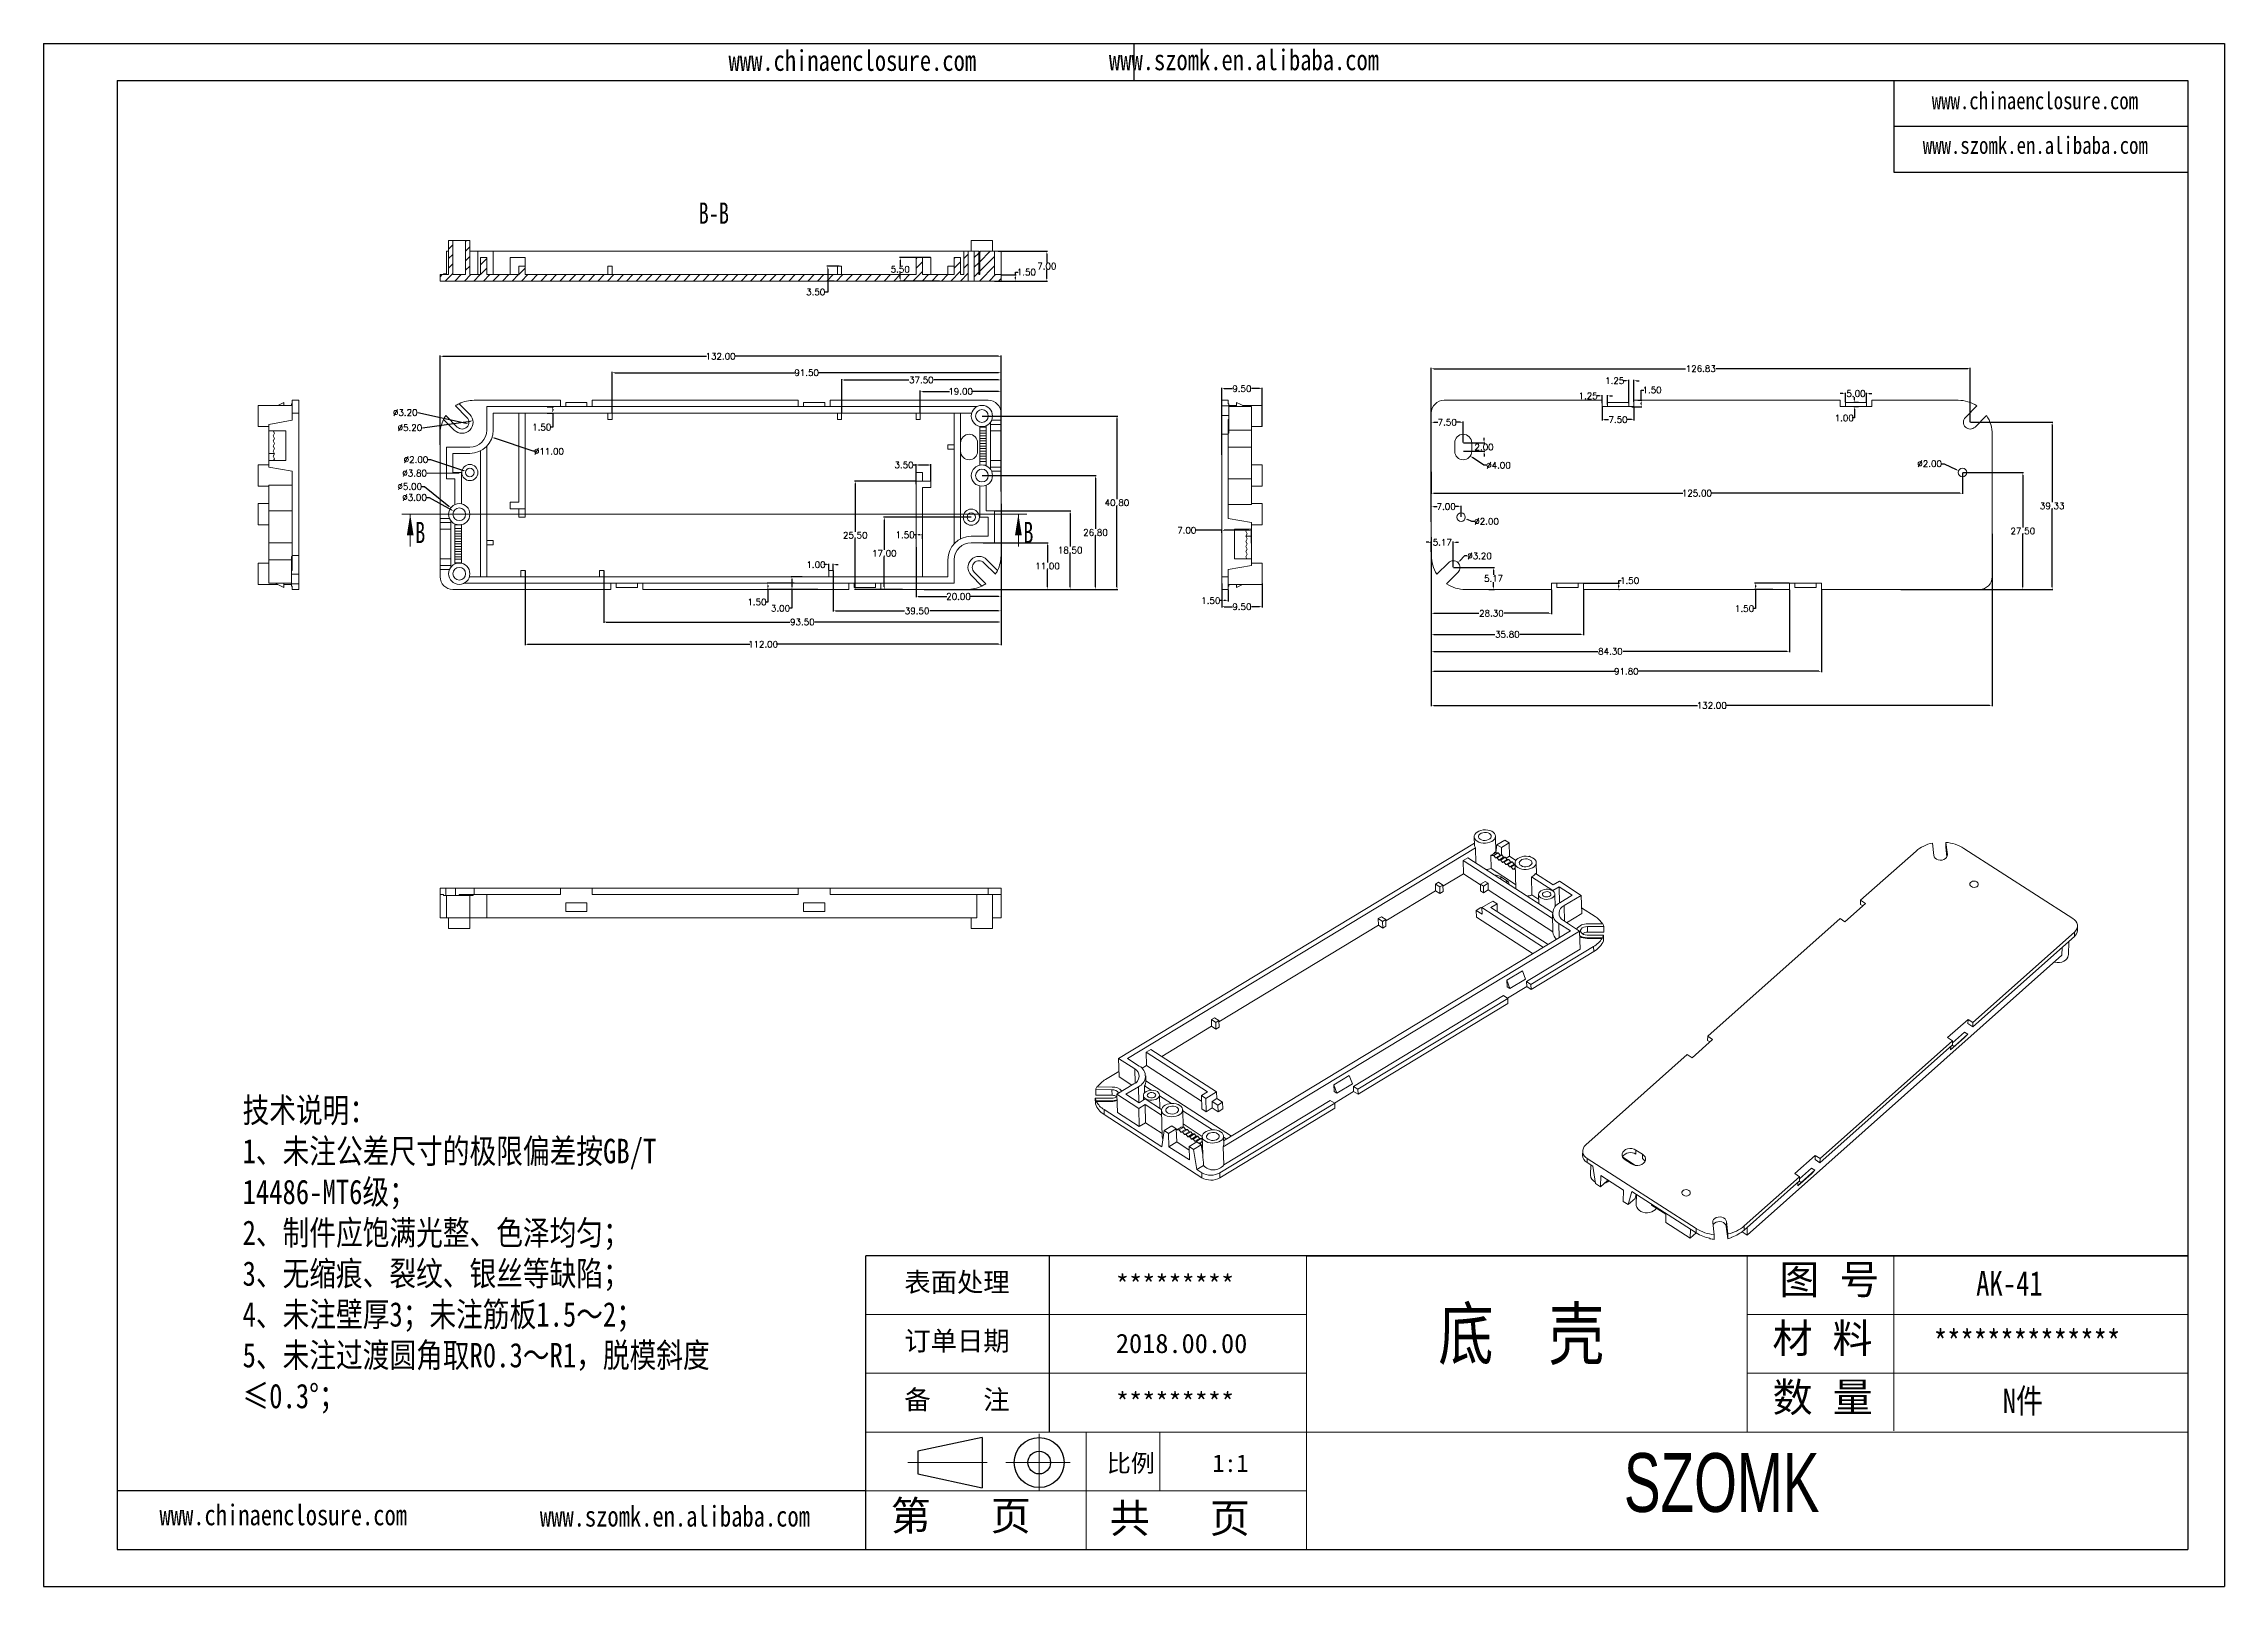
# Model space of a CAD drawing. Header units: inches. Extents: x 1696 to 3185, y 390 to 766.
# Drawn here: x 2059 to 2572, y 390 to 752 of the extents above; entities that cross this region are included whole.
import ezdxf

# ---------------------------------------------------------------- set-up
doc = ezdxf.new("R2010")
doc.units = ezdxf.units.IN
doc.header["$LTSCALE"] = 15
doc.linetypes.add('CENTER2', pattern=[28.575, 19.05, -3.175, 3.175, -3.175])
doc.linetypes.add('CENTERX2', pattern=[101.6, 63.5, -12.7, 12.7, -12.7])
doc.layers.add('文字', color=81, linetype='Continuous')
for name, color, linetype, lineweight in [('粗实线', 7, 'Continuous', 30), ('细实线', 3, 'Continuous', 9), ('细点划线', 2, 'CENTER2', 9)]:
    doc.layers.add(name, color=color, linetype=linetype, lineweight=lineweight)
doc.styles.add('SLDTEXTSTYLE6', font='TXT', dxfattribs={"width": 0.7})
doc.styles.get("Standard").update_dxf_attribs({"font": 'txt', "bigfont": 'gbcbig.shx'})
doc.styles.add('宋体', font='', dxfattribs={"width": 0.8, "height": 3.5})
doc.styles.add('长仿宋', font='', dxfattribs={"width": 0.7, "height": 4})
doc.styles.get('宋体').set_extended_font_data('SimSun')
doc.styles.get('长仿宋').set_extended_font_data('SimSun')
doc.dimstyles.new('2', dxfattribs={"dimtxt": 1.5, "dimasz": 0.6, "dimexe": 0.18, "dimexo": 0.0625, "dimgap": 0.09, "dimtad": 0, "dimtih": 1, "dimtoh": 1, "dimzin": 0, "dimdsep": 46, "dimtxsty": 'Standard', "dimcen": 0, "dimadec": 0, "dimazin": 2, "dimtfac": 1, "dimtofl": 0, "dimtmove": 0, "dimatfit": 3, "dimfxl": 1, "dimtolj": 1, "dimtzin": 0, "dimarcsym": 0})

msp = doc.modelspace()

# ---------------------------------------------------------------- texts
at = {"color": 7, "linetype": 'Continuous', "char_height": 5, "attachment_point": 1, "style": 'SLDTEXTSTYLE6'}
for s, insert in [('B-B', (2213.315, 715.122)), ('B', (2146.605, 640.007)), ('B', (2289.731, 640.007))]:
    msp.add_mtext(s, dxfattribs=dict(at, insert=insert))
at = {"char_height": 4.54626, "width": 2583.86605, "attachment_point": 1}
for s, insert in [('{\\fSimHei|b0|i0|c134|p49;表面处理}', (2261.72, 463.45)), ('{\\fSimHei|b0|i0|c134|p49;*********}', (2311.514, 462.865)), ('{\\fSimHei|b0|i0|c134|p49;订单日期}', (2261.72, 449.626)), ('{\\fSimHei|b0|i0|c134|p49;2018.00.00}', (2311.514, 449.041)), ('{\\fSimHei|b0|i0|c134|p49;备    注}', (2261.72, 435.802)), ('{\\fSimHei|b0|i0|c134|p49;*********}', (2311.514, 435.217))]:
    msp.add_mtext(s, dxfattribs=dict(at, insert=insert))
at = {"layer": '文字', "color": 0, "attachment_point": 1, "style": '宋体'}
for s, insert, char_height, width in [('www.chinaenclosure.com', (2220.36, 750.955), 4.86605, 85.4918), ('www.szomk.en.alibaba.com', (2309.885, 751.111), 4.86605, 85.4918), ('www.chinaenclosure.com', (2503.529, 741.118), 4.05504, 71.24316), ('www.szomk.en.alibaba.com', (2501.41, 730.617), 4.05504, 71.24316), ('{\\H1.111x;技术说明：\\P1、未注公差尺寸的极限偏差按GB/T 14486-MT6级；\\P2、制件应饱满光整、色泽均匀；\\P3、无缩痕、裂纹、银丝等缺陷；\\P4、未注壁厚3；未注筋板1.5～2；\\P5、未注过渡圆角取R0.3～R1，脱模斜度≤0.3%%D；}', (2105.988, 504.484), 5.184, 116.76651), ('{\\H1.111x;AK-41}', (2513.966, 463.762), 5.184, 59.93286), ('底  壳', (2387.361, 455), 11.9439, 152.69892), ('{\\H1.111x;**************}', (2503.995, 449.938), 5.184, 59.93286), ('{\\H1.111x;N件}', (2520.237, 436.114), 5.184, 59.93286), ('www.chinaenclosure.com', (2086.438, 408.848), 4.86605, 85.4918), ('www.szomk.en.alibaba.com', (2175.962, 408.546), 4.86605, 85.4918)]:
    msp.add_mtext(s, dxfattribs=dict(at, insert=insert, char_height=char_height, width=width))
at = {"layer": '粗实线', "insert": (2431.063, 420.951), "char_height": 13.824, "width": 155.02248, "attachment_point": 1, "style": '长仿宋'}
msp.add_mtext('{\\fSTXinwei|b0|i0|c134|p2;SZOMK}', dxfattribs=at)
at = {"layer": '细实线', "color": 7, "attachment_point": 1}
for s, insert, char_height, width in [('{\\fSimSun|b0|i0|c134|p54;图 号}', (2467.665, 465.275), 6.912, 34.56), ('{\\fSimSun|b0|i0|c134|p54;材 料   }', (2466.026, 451.451), 6.912, 34.56), ('{\\fSimSun|b0|i0|c134|p54;数 量}', (2466.06, 437.558), 6.912, 31.22929), ('{\\fSimSun|b0|i0|c134|p54;比例}', (2309.382, 420.666), 4.1472, 18.20492), ('{\\fSimSun|b0|i0|c134|p54;1:1}', (2334.223, 420.666), 4.1472, 18.20492), ('{\\fSimSun|b0|i0|c134|p54;第   页}', (2258.521, 409.701), 6.912, 51.84), ('{\\fSimSun|b0|i0|c134|p54; 共   页}', (2305.39, 409.114), 6.912, 51.84)]:
    msp.add_mtext(s, dxfattribs=dict(at, insert=insert, char_height=char_height, width=width))

# ---------------------------------------------------------------- blocks, each defined once
blk = doc.blocks.new('*D164')
at = {"color": 0, "lineweight": -2}
for p, q in [((2152.48, 658.16), (2152.48, 679.14)), ((2153.08, 678.96), (2215.14, 678.96)), ((2283.88, 678.96), (2221.82, 678.96)), ((2284.48, 661.46), (2284.48, 679.14))]:
    blk.add_line(p, q, dxfattribs=at)
at = {"color": 0}
for points in [[(2153.08, 679.06), (2153.08, 678.86), (2152.48, 678.96)], [(2283.88, 679.06), (2283.88, 678.86), (2284.48, 678.96)]]:
    blk.add_solid(points, dxfattribs=at)
at = {"layer": 'Defpoints', "color": 0}
for p in [(2284.48, 678.96), (2152.48, 658.09), (2284.48, 661.4)]:
    blk.add_point(p, dxfattribs=at)
at = {"color": 0, "insert": (2218.48, 678.96), "char_height": 1.5, "attachment_point": 5}
blk.add_mtext('\\A1;132.00', dxfattribs=at)
blk = doc.blocks.new('*D167')
at = {"color": 0, "lineweight": -2}
blk.add_line((2147.24, 665.72), (2158.63, 663.22), dxfattribs=at)
at = {"color": 0}
blk.add_solid([(2158.65, 663.31), (2158.61, 663.12), (2159.21, 663.09)], dxfattribs=at)
at = {"layer": 'Defpoints', "color": 0}
for p in [(2156.09, 663.77), (2159.21, 663.09)]:
    blk.add_point(p, dxfattribs=at)
at = {"color": 0, "insert": (2144.27, 665.72), "char_height": 1.5, "attachment_point": 5}
blk.add_mtext('\\A1;∅3.20', dxfattribs=at)
blk = doc.blocks.new('*D168')
at = {"color": 0, "lineweight": -2}
blk.add_line((2148.33, 662.14), (2159.63, 663.71), dxfattribs=at)
at = {"color": 0}
blk.add_solid([(2159.62, 663.8), (2159.64, 663.61), (2160.23, 663.79)], dxfattribs=at)
at = {"layer": 'Defpoints', "color": 0}
for p in [(2155.07, 663.07), (2160.23, 663.79)]:
    blk.add_point(p, dxfattribs=at)
at = {"color": 0, "insert": (2145.37, 662.14), "char_height": 1.5, "attachment_point": 5}
blk.add_mtext('\\A1;∅5.20', dxfattribs=at)
blk = doc.blocks.new('*D169')
at = {"color": 0, "lineweight": -2}
for p, q in [((2149.3, 645.74), (2149.9, 645.74)), ((2149.9, 645.74), (2155.14, 642.82))]:
    blk.add_line(p, q, dxfattribs=at)
at = {"color": 0}
blk.add_solid([(2155.19, 642.91), (2155.09, 642.74), (2155.67, 642.53)], dxfattribs=at)
at = {"layer": 'Defpoints', "color": 0}
for p in [(2155.67, 642.53), (2158.29, 641.07)]:
    blk.add_point(p, dxfattribs=at)
at = {"color": 0, "insert": (2146.46, 645.74), "char_height": 1.5, "attachment_point": 5}
blk.add_mtext('\\A1;∅3.00', dxfattribs=at)
blk = doc.blocks.new('*D170')
at = {"color": 0, "lineweight": -2}
for p, q in [((2148.18, 648.32), (2148.78, 648.32)), ((2148.78, 648.32), (2154.55, 643.73))]:
    blk.add_line(p, q, dxfattribs=at)
at = {"color": 0}
blk.add_solid([(2154.61, 643.81), (2154.49, 643.65), (2155.02, 643.36)], dxfattribs=at)
at = {"layer": 'Defpoints', "color": 0}
for p in [(2155.02, 643.36), (2158.93, 640.25)]:
    blk.add_point(p, dxfattribs=at)
at = {"color": 0, "insert": (2145.34, 648.32), "char_height": 1.5, "attachment_point": 5}
blk.add_mtext('\\A1;∅5.00', dxfattribs=at)
blk = doc.blocks.new('*D171')
at = {"color": 0, "lineweight": -2}
for p, q in [((2149.64, 654.66), (2150.24, 654.66)), ((2150.24, 654.66), (2157.96, 652.11))]:
    blk.add_line(p, q, dxfattribs=at)
at = {"color": 0}
blk.add_solid([(2157.99, 652.2), (2157.93, 652.01), (2158.53, 651.92)], dxfattribs=at)
at = {"layer": 'Defpoints', "color": 0}
for p in [(2158.53, 651.92), (2160.43, 651.29)]:
    blk.add_point(p, dxfattribs=at)
at = {"color": 0, "insert": (2146.8, 654.66), "char_height": 1.5, "attachment_point": 5}
blk.add_mtext('\\A1;∅2.00', dxfattribs=at)
blk = doc.blocks.new('*D172')
at = {"color": 0, "lineweight": -2}
blk.add_line((2149.44, 651.46), (2156.98, 651.57), dxfattribs=at)
at = {"color": 0}
blk.add_solid([(2156.98, 651.67), (2156.98, 651.47), (2157.58, 651.58)], dxfattribs=at)
at = {"layer": 'Defpoints', "color": 0}
for p in [(2157.58, 651.58), (2161.38, 651.63)]:
    blk.add_point(p, dxfattribs=at)
at = {"color": 0, "insert": (2146.48, 651.46), "char_height": 1.5, "attachment_point": 5}
blk.add_mtext('\\A1;∅3.80', dxfattribs=at)
blk = doc.blocks.new('*D173')
at = {"color": 0, "lineweight": -2}
for p, q in [((2265.48, 665.66), (2265.48, 670.87)), ((2266.08, 670.69), (2272.39, 670.69)), ((2283.88, 670.69), (2277.57, 670.69)), ((2284.48, 661.46), (2284.48, 670.87))]:
    blk.add_line(p, q, dxfattribs=at)
at = {"color": 0}
for points in [[(2266.08, 670.79), (2266.08, 670.59), (2265.48, 670.69)], [(2283.88, 670.79), (2283.88, 670.59), (2284.48, 670.69)]]:
    blk.add_solid(points, dxfattribs=at)
at = {"layer": 'Defpoints', "color": 0}
for p in [(2265.48, 670.69), (2265.48, 665.6), (2284.48, 661.4)]:
    blk.add_point(p, dxfattribs=at)
at = {"color": 0, "insert": (2274.98, 670.69), "char_height": 1.5, "attachment_point": 5}
blk.add_mtext('\\A1;19.00', dxfattribs=at)
blk = doc.blocks.new('*D174')
at = {"color": 0, "lineweight": -2}
for p, q in [((2246.98, 665.66), (2246.98, 673.57)), ((2247.58, 673.39), (2262.76, 673.39)), ((2283.88, 673.39), (2268.69, 673.39)), ((2284.48, 661.46), (2284.48, 673.57))]:
    blk.add_line(p, q, dxfattribs=at)
at = {"color": 0}
for points in [[(2247.58, 673.49), (2247.58, 673.29), (2246.98, 673.39)], [(2283.88, 673.49), (2283.88, 673.29), (2284.48, 673.39)]]:
    blk.add_solid(points, dxfattribs=at)
at = {"layer": 'Defpoints', "color": 0}
for p in [(2246.98, 673.39), (2246.98, 665.6), (2284.48, 661.4)]:
    blk.add_point(p, dxfattribs=at)
at = {"color": 0, "insert": (2265.73, 673.39), "char_height": 1.5, "attachment_point": 5}
blk.add_mtext('\\A1;37.50', dxfattribs=at)
blk = doc.blocks.new('*D175')
at = {"color": 0, "lineweight": -2}
for p, q in [((2192.98, 665.66), (2192.98, 675.27)), ((2193.58, 675.09), (2236.01, 675.09)), ((2283.88, 675.09), (2241.44, 675.09)), ((2284.48, 647.16), (2284.48, 675.27))]:
    blk.add_line(p, q, dxfattribs=at)
at = {"color": 0}
for points in [[(2193.58, 675.19), (2193.58, 674.99), (2192.98, 675.09)], [(2283.88, 675.19), (2283.88, 674.99), (2284.48, 675.09)]]:
    blk.add_solid(points, dxfattribs=at)
at = {"layer": 'Defpoints', "color": 0}
for p in [(2192.98, 675.09), (2192.98, 665.6), (2284.48, 647.1)]:
    blk.add_point(p, dxfattribs=at)
at = {"color": 0, "insert": (2238.73, 675.09), "char_height": 1.5, "attachment_point": 5}
blk.add_mtext('\\A1;91.50', dxfattribs=at)
blk = doc.blocks.new('*D176')
at = {"color": 0, "lineweight": -2}
for p, q in [((2284.48, 632.04), (2284.48, 618.89)), ((2244.98, 628.54), (2244.98, 618.89)), ((2245.58, 619.07), (2261.76, 619.07)), ((2283.88, 619.07), (2267.69, 619.07))]:
    blk.add_line(p, q, dxfattribs=at)
at = {"color": 0}
for points in [[(2245.58, 619.17), (2245.58, 618.97), (2244.98, 619.07)], [(2283.88, 619.17), (2283.88, 618.97), (2284.48, 619.07)]]:
    blk.add_solid(points, dxfattribs=at)
at = {"layer": 'Defpoints', "color": 0}
for p in [(2284.48, 632.1), (2244.98, 628.6), (2244.98, 619.07)]:
    blk.add_point(p, dxfattribs=at)
at = {"color": 0, "insert": (2264.73, 619.07), "char_height": 1.5, "attachment_point": 5}
blk.add_mtext('\\A1;39.50', dxfattribs=at)
blk = doc.blocks.new('*D177')
at = {"color": 0, "lineweight": -2}
for p, q in [((2284.48, 633.42), (2284.48, 616.27)), ((2190.98, 628.54), (2190.98, 616.27)), ((2191.58, 616.45), (2234.76, 616.45)), ((2283.88, 616.45), (2240.69, 616.45))]:
    blk.add_line(p, q, dxfattribs=at)
at = {"color": 0}
for points in [[(2191.58, 616.55), (2191.58, 616.35), (2190.98, 616.45)], [(2283.88, 616.55), (2283.88, 616.35), (2284.48, 616.45)]]:
    blk.add_solid(points, dxfattribs=at)
at = {"layer": 'Defpoints', "color": 0}
for p in [(2284.48, 633.49), (2190.98, 628.6), (2190.98, 616.45)]:
    blk.add_point(p, dxfattribs=at)
at = {"color": 0, "insert": (2237.73, 616.45), "char_height": 1.5, "attachment_point": 5}
blk.add_mtext('\\A1;93.50', dxfattribs=at)
blk = doc.blocks.new('*D178')
at = {"color": 0, "lineweight": -2}
for p, q in [((2284.48, 633.36), (2284.48, 611.04)), ((2172.48, 628.54), (2172.48, 611.04)), ((2173.08, 611.22), (2225.39, 611.22)), ((2283.88, 611.22), (2231.57, 611.22))]:
    blk.add_line(p, q, dxfattribs=at)
at = {"color": 0}
for points in [[(2173.08, 611.32), (2173.08, 611.12), (2172.48, 611.22)], [(2283.88, 611.32), (2283.88, 611.12), (2284.48, 611.22)]]:
    blk.add_solid(points, dxfattribs=at)
at = {"layer": 'Defpoints', "color": 0}
for p in [(2284.48, 633.42), (2172.48, 628.6), (2172.48, 611.22)]:
    blk.add_point(p, dxfattribs=at)
at = {"color": 0, "insert": (2228.48, 611.22), "char_height": 1.5, "attachment_point": 5}
blk.add_mtext('\\A1;112.00', dxfattribs=at)
blk = doc.blocks.new('*D179')
at = {"color": 0, "lineweight": -2}
for p, q in [((2284.48, 644.24), (2284.48, 622.27)), ((2264.48, 634.02), (2264.48, 622.27)), ((2265.08, 622.45), (2271.76, 622.45)), ((2283.88, 622.45), (2277.19, 622.45))]:
    blk.add_line(p, q, dxfattribs=at)
at = {"color": 0}
for points in [[(2265.08, 622.55), (2265.08, 622.35), (2264.48, 622.45)], [(2283.88, 622.55), (2283.88, 622.35), (2284.48, 622.45)]]:
    blk.add_solid(points, dxfattribs=at)
at = {"layer": 'Defpoints', "color": 0}
for p in [(2284.48, 644.3), (2264.48, 634.08), (2264.48, 622.45)]:
    blk.add_point(p, dxfattribs=at)
at = {"color": 0, "insert": (2274.48, 622.45), "char_height": 1.5, "attachment_point": 5}
blk.add_mtext('\\A1;20.00', dxfattribs=at)
blk = doc.blocks.new('*D180')
at = {"color": 0, "lineweight": -2}
for p, q in [((2264.48, 636.95), (2263.88, 636.95)), ((2264.48, 635.99), (2264.48, 637.13)), ((2265.38, 636.95), (2265.08, 636.95)), ((2265.98, 635.99), (2265.98, 637.13))]:
    blk.add_line(p, q, dxfattribs=at)
at = {"color": 0}
for points in [[(2265.08, 637.05), (2265.08, 636.85), (2264.48, 636.95)], [(2265.38, 637.05), (2265.38, 636.85), (2265.98, 636.95)]]:
    blk.add_solid(points, dxfattribs=at)
at = {"layer": 'Defpoints', "color": 0}
for p in [(2264.48, 636.95), (2264.48, 635.93), (2265.98, 635.93)]:
    blk.add_point(p, dxfattribs=at)
at = {"color": 0, "insert": (2261.91, 636.95), "char_height": 1.5, "attachment_point": 5}
blk.add_mtext('\\A1;1.50', dxfattribs=at)
blk = doc.blocks.new('*D181')
at = {"color": 0, "lineweight": -2}
for p, q in [((2243.38, 629.94), (2242.78, 629.94)), ((2243.98, 628.66), (2243.98, 630.12)), ((2244.98, 628.66), (2244.98, 630.12)), ((2245.58, 629.94), (2246.18, 629.94))]:
    blk.add_line(p, q, dxfattribs=at)
at = {"color": 0}
for points in [[(2243.38, 630.04), (2243.38, 629.84), (2243.98, 629.94)], [(2245.58, 630.04), (2245.58, 629.84), (2244.98, 629.94)]]:
    blk.add_solid(points, dxfattribs=at)
at = {"layer": 'Defpoints', "color": 0}
for p in [(2243.98, 629.94), (2243.98, 628.6), (2244.98, 628.6)]:
    blk.add_point(p, dxfattribs=at)
at = {"color": 0, "insert": (2240.94, 629.94), "char_height": 1.5, "attachment_point": 5}
blk.add_mtext('\\A1;1.00', dxfattribs=at)
blk = doc.blocks.new('*D182')
at = {"color": 0, "lineweight": -2}
for p, q in [((2264.42, 649.6), (2249.99, 649.6)), ((2250.17, 649), (2250.17, 637.69)), ((2250.17, 624.7), (2250.17, 636.01)), ((2261.29, 624.1), (2249.99, 624.1))]:
    blk.add_line(p, q, dxfattribs=at)
at = {"color": 0}
for points in [[(2250.07, 649), (2250.27, 649), (2250.17, 649.6)], [(2250.07, 624.7), (2250.27, 624.7), (2250.17, 624.1)]]:
    blk.add_solid(points, dxfattribs=at)
at = {"layer": 'Defpoints', "color": 0}
for p in [(2250.17, 649.6), (2264.48, 649.6), (2261.35, 624.1)]:
    blk.add_point(p, dxfattribs=at)
at = {"color": 0, "insert": (2250.17, 636.85), "char_height": 1.5, "attachment_point": 5}
blk.add_mtext('\\A1;25.50', dxfattribs=at)
blk = doc.blocks.new('*D183')
at = {"color": 0, "lineweight": -2}
for p, q in [((2264.48, 653.38), (2263.88, 653.38)), ((2264.48, 648.88), (2264.48, 653.56)), ((2267.38, 653.38), (2265.08, 653.38)), ((2267.98, 649.66), (2267.98, 653.56))]:
    blk.add_line(p, q, dxfattribs=at)
at = {"color": 0}
for points in [[(2265.08, 653.48), (2265.08, 653.28), (2264.48, 653.38)], [(2267.38, 653.48), (2267.38, 653.28), (2267.98, 653.38)]]:
    blk.add_solid(points, dxfattribs=at)
at = {"layer": 'Defpoints', "color": 0}
for p in [(2264.48, 653.38), (2264.48, 648.82), (2267.98, 649.6)]:
    blk.add_point(p, dxfattribs=at)
at = {"color": 0, "insert": (2261.66, 653.38), "char_height": 1.5, "attachment_point": 5}
blk.add_mtext('\\A1;3.50', dxfattribs=at)
blk = doc.blocks.new('*D184')
at = {"color": 0, "lineweight": -2}
for p, q in [((2174.39, 656.6), (2165.26, 659.66)), ((2174.99, 656.6), (2174.39, 656.6))]:
    blk.add_line(p, q, dxfattribs=at)
at = {"color": 0}
blk.add_solid([(2165.29, 659.76), (2165.23, 659.57), (2164.69, 659.85)], dxfattribs=at)
at = {"layer": 'Defpoints', "color": 0}
for p in [(2154.26, 663.35), (2164.69, 659.85)]:
    blk.add_point(p, dxfattribs=at)
at = {"color": 0, "insert": (2178.08, 656.6), "char_height": 1.5, "attachment_point": 5}
blk.add_mtext('\\A1;∅11.00', dxfattribs=at)
blk = doc.blocks.new('*D185')
at = {"color": 0, "lineweight": -2}
for p, q in [((2177.66, 667.1), (2179.15, 667.1)), ((2177.66, 665.6), (2179.15, 665.6)), ((2178.97, 662.28), (2178.37, 662.28)), ((2178.97, 666.5), (2178.97, 666.2)), ((2178.97, 665.6), (2178.97, 662.28))]:
    blk.add_line(p, q, dxfattribs=at)
at = {"color": 0}
for points in [[(2178.87, 666.5), (2179.07, 666.5), (2178.97, 667.1)], [(2178.87, 666.2), (2179.07, 666.2), (2178.97, 665.6)]]:
    blk.add_solid(points, dxfattribs=at)
at = {"layer": 'Defpoints', "color": 0}
for p in [(2177.6, 667.1), (2177.6, 665.6), (2178.97, 665.6)]:
    blk.add_point(p, dxfattribs=at)
at = {"color": 0, "insert": (2176.41, 662.28), "char_height": 1.5, "attachment_point": 5}
blk.add_mtext('\\A1;1.50', dxfattribs=at)
blk = doc.blocks.new('*D186')
at = {"color": 0, "lineweight": -2}
for p, q in [((2229.61, 621.14), (2229.01, 621.14)), ((2235.81, 625.6), (2229.43, 625.6)), ((2241.36, 624.1), (2229.43, 624.1)), ((2229.61, 625), (2229.61, 624.7)), ((2229.61, 624.1), (2229.61, 621.14))]:
    blk.add_line(p, q, dxfattribs=at)
at = {"color": 0}
for points in [[(2229.51, 625), (2229.71, 625), (2229.61, 625.6)], [(2229.51, 624.7), (2229.71, 624.7), (2229.61, 624.1)]]:
    blk.add_solid(points, dxfattribs=at)
at = {"layer": 'Defpoints', "color": 0}
for p in [(2229.61, 625.6), (2235.87, 625.6), (2241.42, 624.1)]:
    blk.add_point(p, dxfattribs=at)
at = {"color": 0, "insert": (2227.04, 621.14), "char_height": 1.5, "attachment_point": 5}
blk.add_mtext('\\A1;1.50', dxfattribs=at)
blk = doc.blocks.new('*D187')
at = {"color": 0, "lineweight": -2}
for p, q in [((2237.67, 627.1), (2235.1, 627.1)), ((2235.28, 626.5), (2235.28, 624.7)), ((2235.33, 624.1), (2235.1, 624.1)), ((2235.28, 624.1), (2235.28, 619.67)), ((2235.28, 619.67), (2234.68, 619.67))]:
    blk.add_line(p, q, dxfattribs=at)
at = {"color": 0}
for points in [[(2235.18, 626.5), (2235.38, 626.5), (2235.28, 627.1)], [(2235.18, 624.7), (2235.38, 624.7), (2235.28, 624.1)]]:
    blk.add_solid(points, dxfattribs=at)
at = {"layer": 'Defpoints', "color": 0}
for p in [(2235.28, 627.1), (2237.73, 627.1), (2235.39, 624.1)]:
    blk.add_point(p, dxfattribs=at)
at = {"color": 0, "insert": (2232.59, 619.67), "char_height": 1.5, "attachment_point": 5}
blk.add_mtext('\\A1;3.00', dxfattribs=at)
blk = doc.blocks.new('*D188')
at = {"color": 0, "lineweight": -2}
for p, q in [((2280.29, 635.1), (2295.6, 635.1)), ((2295.42, 634.5), (2295.42, 630.44)), ((2295.42, 624.7), (2295.42, 628.76)), ((2268.94, 624.1), (2295.6, 624.1))]:
    blk.add_line(p, q, dxfattribs=at)
at = {"color": 0}
for points in [[(2295.32, 634.5), (2295.52, 634.5), (2295.42, 635.1)], [(2295.32, 624.7), (2295.52, 624.7), (2295.42, 624.1)]]:
    blk.add_solid(points, dxfattribs=at)
at = {"layer": 'Defpoints', "color": 0}
for p in [(2280.23, 635.1), (2295.42, 635.1), (2268.88, 624.1)]:
    blk.add_point(p, dxfattribs=at)
at = {"color": 0, "insert": (2295.42, 629.6), "char_height": 1.5, "attachment_point": 5}
blk.add_mtext('\\A1;11.00', dxfattribs=at)
blk = doc.blocks.new('*D189')
at = {"color": 0, "lineweight": -2}
for p, q in [((2283.04, 642.6), (2300.93, 642.6)), ((2300.75, 642), (2300.75, 634.19)), ((2300.75, 624.7), (2300.75, 632.51)), ((2269.01, 624.1), (2300.93, 624.1))]:
    blk.add_line(p, q, dxfattribs=at)
at = {"color": 0}
for points in [[(2300.65, 642), (2300.85, 642), (2300.75, 642.6)], [(2300.65, 624.7), (2300.85, 624.7), (2300.75, 624.1)]]:
    blk.add_solid(points, dxfattribs=at)
at = {"layer": 'Defpoints', "color": 0}
for p in [(2282.98, 642.6), (2300.75, 642.6), (2268.94, 624.1)]:
    blk.add_point(p, dxfattribs=at)
at = {"color": 0, "insert": (2300.75, 633.35), "char_height": 1.5, "attachment_point": 5}
blk.add_mtext('\\A1;18.50', dxfattribs=at)
blk = doc.blocks.new('*D190')
at = {"color": 0, "lineweight": -2}
for p, q in [((2280.04, 650.9), (2306.9, 650.9)), ((2306.72, 650.3), (2306.72, 638.34)), ((2306.72, 624.7), (2306.72, 636.66)), ((2266.39, 624.1), (2306.9, 624.1))]:
    blk.add_line(p, q, dxfattribs=at)
at = {"color": 0}
for points in [[(2306.62, 650.3), (2306.82, 650.3), (2306.72, 650.9)], [(2306.62, 624.7), (2306.82, 624.7), (2306.72, 624.1)]]:
    blk.add_solid(points, dxfattribs=at)
at = {"layer": 'Defpoints', "color": 0}
for p in [(2279.98, 650.9), (2306.72, 650.9), (2266.33, 624.1)]:
    blk.add_point(p, dxfattribs=at)
at = {"color": 0, "insert": (2306.72, 637.5), "char_height": 1.5, "attachment_point": 5}
blk.add_mtext('\\A1;26.80', dxfattribs=at)
blk = doc.blocks.new('*D191')
at = {"color": 0, "lineweight": -2}
for p, q in [((2280.04, 664.9), (2311.95, 664.9)), ((2311.77, 664.3), (2311.77, 645.34)), ((2311.77, 624.7), (2311.77, 643.66)), ((2270.67, 624.1), (2311.95, 624.1))]:
    blk.add_line(p, q, dxfattribs=at)
at = {"color": 0}
for points in [[(2311.67, 664.3), (2311.87, 664.3), (2311.77, 664.9)], [(2311.67, 624.7), (2311.87, 624.7), (2311.77, 624.1)]]:
    blk.add_solid(points, dxfattribs=at)
at = {"layer": 'Defpoints', "color": 0}
for p in [(2279.98, 664.9), (2311.77, 664.9), (2270.61, 624.1)]:
    blk.add_point(p, dxfattribs=at)
at = {"color": 0, "insert": (2311.77, 644.5), "char_height": 1.5, "attachment_point": 5}
blk.add_mtext('\\A1;40.80', dxfattribs=at)
blk = doc.blocks.new('*D192')
at = {"color": 0, "lineweight": -2}
for p, q in [((2277.42, 641.1), (2256.83, 641.1)), ((2257.01, 640.5), (2257.01, 633.44)), ((2257.01, 624.7), (2257.01, 631.76)), ((2261.22, 624.1), (2256.83, 624.1))]:
    blk.add_line(p, q, dxfattribs=at)
at = {"color": 0}
for points in [[(2256.91, 640.5), (2257.11, 640.5), (2257.01, 641.1)], [(2256.91, 624.7), (2257.11, 624.7), (2257.01, 624.1)]]:
    blk.add_solid(points, dxfattribs=at)
at = {"layer": 'Defpoints', "color": 0}
for p in [(2257.01, 641.1), (2277.48, 641.1), (2261.29, 624.1)]:
    blk.add_point(p, dxfattribs=at)
at = {"color": 0, "insert": (2257.01, 632.6), "char_height": 1.5, "attachment_point": 5}
blk.add_mtext('\\A1;17.00', dxfattribs=at)
blk = doc.blocks.new('*D193')
at = {"color": 0, "lineweight": -2}
for p, q in [((2336.42, 621.49), (2335.82, 621.49)), ((2336.42, 624.04), (2336.42, 621.31)), ((2337.32, 621.49), (2337.02, 621.49)), ((2337.92, 624.04), (2337.92, 621.31))]:
    blk.add_line(p, q, dxfattribs=at)
at = {"color": 0}
for points in [[(2337.02, 621.59), (2337.02, 621.39), (2336.42, 621.49)], [(2337.32, 621.59), (2337.32, 621.39), (2337.92, 621.49)]]:
    blk.add_solid(points, dxfattribs=at)
at = {"layer": 'Defpoints', "color": 0}
for p in [(2336.42, 624.1), (2337.92, 624.1), (2337.92, 621.49)]:
    blk.add_point(p, dxfattribs=at)
at = {"color": 0, "insert": (2333.86, 621.49), "char_height": 1.5, "attachment_point": 5}
blk.add_mtext('\\A1;1.50', dxfattribs=at)
blk = doc.blocks.new('*D194')
at = {"color": 0, "lineweight": -2}
for p, q in [((2336.42, 625.54), (2336.42, 619.86)), ((2345.92, 625.54), (2345.92, 619.86)), ((2337.02, 620.04), (2338.96, 620.04)), ((2345.32, 620.04), (2343.39, 620.04))]:
    blk.add_line(p, q, dxfattribs=at)
at = {"color": 0}
for points in [[(2337.02, 620.14), (2337.02, 619.94), (2336.42, 620.04)], [(2345.32, 620.14), (2345.32, 619.94), (2345.92, 620.04)]]:
    blk.add_solid(points, dxfattribs=at)
at = {"layer": 'Defpoints', "color": 0}
for p in [(2336.42, 625.6), (2345.92, 625.6), (2345.92, 620.04)]:
    blk.add_point(p, dxfattribs=at)
at = {"color": 0, "insert": (2341.17, 620.04), "char_height": 1.5, "attachment_point": 5}
blk.add_mtext('\\A1;9.50', dxfattribs=at)
blk = doc.blocks.new('*D195')
at = {"color": 0, "lineweight": -2}
for p, q in [((2336.42, 638.02), (2330.28, 638.02)), ((2336.42, 637.4), (2336.42, 638.2)), ((2342.82, 638.02), (2337.02, 638.02)), ((2343.42, 634.99), (2343.42, 638.2))]:
    blk.add_line(p, q, dxfattribs=at)
at = {"color": 0}
for points in [[(2337.02, 638.12), (2337.02, 637.92), (2336.42, 638.02)], [(2342.82, 638.12), (2342.82, 637.92), (2343.42, 638.02)]]:
    blk.add_solid(points, dxfattribs=at)
at = {"layer": 'Defpoints', "color": 0}
for p in [(2336.42, 637.34), (2343.42, 638.02), (2343.42, 634.93)]:
    blk.add_point(p, dxfattribs=at)
at = {"color": 0, "insert": (2328.19, 638.02), "char_height": 1.5, "attachment_point": 5}
blk.add_mtext('\\A1;7.00', dxfattribs=at)
blk = doc.blocks.new('*D196')
at = {"color": 0, "lineweight": -2}
for p, q in [((2336.42, 655.78), (2336.42, 671.52)), ((2337.02, 671.34), (2338.96, 671.34)), ((2345.32, 671.34), (2343.39, 671.34)), ((2345.92, 662.46), (2345.92, 671.52))]:
    blk.add_line(p, q, dxfattribs=at)
at = {"color": 0}
for points in [[(2337.02, 671.44), (2337.02, 671.24), (2336.42, 671.34)], [(2345.32, 671.44), (2345.32, 671.24), (2345.92, 671.34)]]:
    blk.add_solid(points, dxfattribs=at)
at = {"layer": 'Defpoints', "color": 0}
for p in [(2345.92, 671.34), (2345.92, 662.4), (2336.42, 655.72)]:
    blk.add_point(p, dxfattribs=at)
at = {"color": 0, "insert": (2341.17, 671.34), "char_height": 1.5, "attachment_point": 5}
blk.add_mtext('\\A1;9.50', dxfattribs=at)
blk = doc.blocks.new('*D197')
at = {"color": 0, "lineweight": -2}
for p, q in [((2284.54, 698.15), (2288.06, 698.15)), ((2287.88, 698.15), (2287.88, 698.75)), ((2287.88, 698.75), (2288.48, 698.75)), ((2284.54, 696.65), (2288.06, 696.65)), ((2287.88, 697.25), (2287.88, 697.55))]:
    blk.add_line(p, q, dxfattribs=at)
at = {"color": 0}
for points in [[(2287.78, 697.55), (2287.98, 697.55), (2287.88, 698.15)], [(2287.78, 697.25), (2287.98, 697.25), (2287.88, 696.65)]]:
    blk.add_solid(points, dxfattribs=at)
at = {"layer": 'Defpoints', "color": 0}
for p in [(2284.48, 698.15), (2287.88, 698.15), (2284.48, 696.65)]:
    blk.add_point(p, dxfattribs=at)
at = {"color": 0, "insert": (2290.45, 698.75), "char_height": 1.5, "attachment_point": 5}
blk.add_mtext('\\A1;1.50', dxfattribs=at)
blk = doc.blocks.new('*D198')
at = {"color": 0, "lineweight": -2}
for p, q in [((2283.79, 703.65), (2295.44, 703.65)), ((2295.26, 703.05), (2295.26, 700.99)), ((2295.26, 697.25), (2295.26, 699.31)), ((2282.98, 696.65), (2295.44, 696.65))]:
    blk.add_line(p, q, dxfattribs=at)
at = {"color": 0}
for points in [[(2295.16, 703.05), (2295.36, 703.05), (2295.26, 703.65)], [(2295.16, 697.25), (2295.36, 697.25), (2295.26, 696.65)]]:
    blk.add_solid(points, dxfattribs=at)
at = {"layer": 'Defpoints', "color": 0}
for p in [(2283.73, 703.65), (2295.26, 703.65), (2282.92, 696.65)]:
    blk.add_point(p, dxfattribs=at)
at = {"color": 0, "insert": (2295.26, 700.15), "char_height": 1.5, "attachment_point": 5}
blk.add_mtext('\\A1;7.00', dxfattribs=at)
blk = doc.blocks.new('*D199')
at = {"color": 0, "lineweight": -2}
for p, q in [((2267.92, 702.15), (2260.58, 702.15)), ((2260.76, 701.55), (2260.76, 700.24)), ((2260.76, 697.25), (2260.76, 698.56)), ((2269.99, 696.65), (2260.58, 696.65))]:
    blk.add_line(p, q, dxfattribs=at)
at = {"color": 0}
for points in [[(2260.66, 701.55), (2260.86, 701.55), (2260.76, 702.15)], [(2260.66, 697.25), (2260.86, 697.25), (2260.76, 696.65)]]:
    blk.add_solid(points, dxfattribs=at)
at = {"layer": 'Defpoints', "color": 0}
for p in [(2260.76, 702.15), (2267.98, 702.15), (2270.06, 696.65)]:
    blk.add_point(p, dxfattribs=at)
at = {"color": 0, "insert": (2260.76, 699.4), "char_height": 1.5, "attachment_point": 5}
blk.add_mtext('\\A1;5.50', dxfattribs=at)
blk = doc.blocks.new('*D200')
at = {"color": 0, "lineweight": -2}
for p, q in [((2246.42, 700.15), (2243.51, 700.15)), ((2243.69, 699.55), (2243.69, 697.25)), ((2243.69, 694.06), (2243.09, 694.06)), ((2245.24, 696.65), (2243.51, 696.65)), ((2243.69, 696.65), (2243.69, 694.06))]:
    blk.add_line(p, q, dxfattribs=at)
at = {"color": 0}
for points in [[(2243.59, 699.55), (2243.79, 699.55), (2243.69, 700.15)], [(2243.59, 697.25), (2243.79, 697.25), (2243.69, 696.65)]]:
    blk.add_solid(points, dxfattribs=at)
at = {"layer": 'Defpoints', "color": 0}
for p in [(2243.69, 700.15), (2246.48, 700.15), (2245.31, 696.65)]:
    blk.add_point(p, dxfattribs=at)
at = {"color": 0, "insert": (2240.87, 694.06), "char_height": 1.5, "attachment_point": 5}
blk.add_mtext('\\A1;3.50', dxfattribs=at)
blk = doc.blocks.new('*D201')
at = {"color": 0, "lineweight": -2}
for p, q in [((2385.74, 636.39), (2385.74, 618.31)), ((2414.04, 624.04), (2414.04, 618.31)), ((2386.34, 618.49), (2396.93, 618.49)), ((2413.44, 618.49), (2402.86, 618.49))]:
    blk.add_line(p, q, dxfattribs=at)
at = {"color": 0}
for points in [[(2386.34, 618.59), (2386.34, 618.39), (2385.74, 618.49)], [(2413.44, 618.59), (2413.44, 618.39), (2414.04, 618.49)]]:
    blk.add_solid(points, dxfattribs=at)
at = {"layer": 'Defpoints', "color": 0}
for p in [(2385.74, 636.45), (2414.04, 624.1), (2414.04, 618.49)]:
    blk.add_point(p, dxfattribs=at)
at = {"color": 0, "insert": (2399.89, 618.49), "char_height": 1.5, "attachment_point": 5}
blk.add_mtext('\\A1;28.30', dxfattribs=at)
blk = doc.blocks.new('*D202')
at = {"color": 0, "lineweight": -2}
for p, q in [((2385.74, 636.33), (2385.74, 613.35)), ((2421.54, 624.04), (2421.54, 613.35)), ((2386.34, 613.53), (2400.68, 613.53)), ((2420.94, 613.53), (2406.61, 613.53))]:
    blk.add_line(p, q, dxfattribs=at)
at = {"color": 0}
for points in [[(2386.34, 613.63), (2386.34, 613.43), (2385.74, 613.53)], [(2420.94, 613.63), (2420.94, 613.43), (2421.54, 613.53)]]:
    blk.add_solid(points, dxfattribs=at)
at = {"layer": 'Defpoints', "color": 0}
for p in [(2385.74, 636.39), (2421.54, 624.1), (2421.54, 613.53)]:
    blk.add_point(p, dxfattribs=at)
at = {"color": 0, "insert": (2403.64, 613.53), "char_height": 1.5, "attachment_point": 5}
blk.add_mtext('\\A1;35.80', dxfattribs=at)
blk = doc.blocks.new('*D203')
at = {"color": 0, "lineweight": -2}
for p, q in [((2385.74, 636.27), (2385.74, 609.35)), ((2470.04, 624.04), (2470.04, 609.35)), ((2386.34, 609.53), (2424.93, 609.53)), ((2469.44, 609.53), (2430.86, 609.53))]:
    blk.add_line(p, q, dxfattribs=at)
at = {"color": 0}
for points in [[(2386.34, 609.63), (2386.34, 609.43), (2385.74, 609.53)], [(2469.44, 609.63), (2469.44, 609.43), (2470.04, 609.53)]]:
    blk.add_solid(points, dxfattribs=at)
at = {"layer": 'Defpoints', "color": 0}
for p in [(2385.74, 636.33), (2470.04, 624.1), (2470.04, 609.53)]:
    blk.add_point(p, dxfattribs=at)
at = {"color": 0, "insert": (2427.89, 609.53), "char_height": 1.5, "attachment_point": 5}
blk.add_mtext('\\A1;84.30', dxfattribs=at)
blk = doc.blocks.new('*D204')
at = {"color": 0, "lineweight": -2}
for p, q in [((2385.74, 636.2), (2385.74, 604.67)), ((2477.54, 624.04), (2477.54, 604.67)), ((2386.34, 604.85), (2428.93, 604.85)), ((2476.94, 604.85), (2434.36, 604.85))]:
    blk.add_line(p, q, dxfattribs=at)
at = {"color": 0}
for points in [[(2386.34, 604.95), (2386.34, 604.75), (2385.74, 604.85)], [(2476.94, 604.95), (2476.94, 604.75), (2477.54, 604.85)]]:
    blk.add_solid(points, dxfattribs=at)
at = {"layer": 'Defpoints', "color": 0}
for p in [(2385.74, 636.27), (2477.54, 624.1), (2385.74, 604.85)]:
    blk.add_point(p, dxfattribs=at)
at = {"color": 0, "insert": (2431.64, 604.85), "char_height": 1.5, "attachment_point": 5}
blk.add_mtext('\\A1;91.80', dxfattribs=at)
blk = doc.blocks.new('*D205')
at = {"color": 0, "lineweight": -2}
for p, q in [((2517.74, 637.18), (2517.74, 596.64)), ((2385.74, 632.04), (2385.74, 596.64)), ((2386.34, 596.82), (2448.4, 596.82)), ((2517.14, 596.82), (2455.08, 596.82))]:
    blk.add_line(p, q, dxfattribs=at)
at = {"color": 0}
for points in [[(2386.34, 596.92), (2386.34, 596.72), (2385.74, 596.82)], [(2517.14, 596.92), (2517.14, 596.72), (2517.74, 596.82)]]:
    blk.add_solid(points, dxfattribs=at)
at = {"layer": 'Defpoints', "color": 0}
for p in [(2517.74, 637.24), (2385.74, 632.1), (2385.74, 596.82)]:
    blk.add_point(p, dxfattribs=at)
at = {"color": 0, "insert": (2451.74, 596.82), "char_height": 1.5, "attachment_point": 5}
blk.add_mtext('\\A1;132.00', dxfattribs=at)
blk = doc.blocks.new('*D206')
at = {"color": 0, "lineweight": -2}
for p, q in [((2385.74, 642.04), (2385.74, 643.79)), ((2386.34, 643.61), (2387.15, 643.61)), ((2392.14, 643.61), (2391.33, 643.61)), ((2392.74, 641.16), (2392.74, 643.79))]:
    blk.add_line(p, q, dxfattribs=at)
at = {"color": 0}
for points in [[(2386.34, 643.71), (2386.34, 643.51), (2385.74, 643.61)], [(2392.14, 643.71), (2392.14, 643.51), (2392.74, 643.61)]]:
    blk.add_solid(points, dxfattribs=at)
at = {"layer": 'Defpoints', "color": 0}
for p in [(2385.74, 641.98), (2392.74, 643.61), (2392.74, 641.1)]:
    blk.add_point(p, dxfattribs=at)
at = {"color": 0, "insert": (2389.24, 643.61), "char_height": 1.5, "attachment_point": 5}
blk.add_mtext('\\A1;7.00', dxfattribs=at)
blk = doc.blocks.new('*D207')
at = {"color": 0, "lineweight": -2}
for p, q in [((2385.74, 640.02), (2385.74, 663.62)), ((2386.34, 663.44), (2387.28, 663.44)), ((2392.64, 663.44), (2391.71, 663.44)), ((2393.24, 658.66), (2393.24, 663.62))]:
    blk.add_line(p, q, dxfattribs=at)
at = {"color": 0}
for points in [[(2386.34, 663.54), (2386.34, 663.34), (2385.74, 663.44)], [(2392.64, 663.54), (2392.64, 663.34), (2393.24, 663.44)]]:
    blk.add_solid(points, dxfattribs=at)
at = {"layer": 'Defpoints', "color": 0}
for p in [(2393.24, 663.44), (2393.24, 658.6), (2385.74, 639.96)]:
    blk.add_point(p, dxfattribs=at)
at = {"color": 0, "insert": (2389.49, 663.44), "char_height": 1.5, "attachment_point": 5}
blk.add_mtext('\\A1;7.50', dxfattribs=at)
blk = doc.blocks.new('*D208')
at = {"color": 0, "lineweight": -2}
for p, q in [((2385.74, 651.76), (2385.74, 646.57)), ((2386.34, 646.75), (2444.9, 646.75)), ((2510.14, 646.75), (2451.58, 646.75)), ((2510.74, 651.54), (2510.74, 646.57))]:
    blk.add_line(p, q, dxfattribs=at)
at = {"color": 0}
for points in [[(2386.34, 646.85), (2386.34, 646.65), (2385.74, 646.75)], [(2510.14, 646.85), (2510.14, 646.65), (2510.74, 646.75)]]:
    blk.add_solid(points, dxfattribs=at)
at = {"layer": 'Defpoints', "color": 0}
for p in [(2385.74, 651.82), (2510.74, 651.6), (2510.74, 646.75)]:
    blk.add_point(p, dxfattribs=at)
at = {"color": 0, "insert": (2448.24, 646.75), "char_height": 1.5, "attachment_point": 5}
blk.add_mtext('\\A1;125.00', dxfattribs=at)
blk = doc.blocks.new('*D209')
at = {"color": 0, "lineweight": -2}
for p, q in [((2385.74, 651.88), (2385.74, 676.21)), ((2386.34, 676.03), (2445.57, 676.03)), ((2511.97, 676.03), (2452.75, 676.03)), ((2512.57, 663.49), (2512.57, 676.21))]:
    blk.add_line(p, q, dxfattribs=at)
at = {"color": 0}
for points in [[(2386.34, 676.13), (2386.34, 675.93), (2385.74, 676.03)], [(2511.97, 676.13), (2511.97, 675.93), (2512.57, 676.03)]]:
    blk.add_solid(points, dxfattribs=at)
at = {"layer": 'Defpoints', "color": 0}
for p in [(2385.74, 676.03), (2512.57, 663.43), (2385.74, 651.82)]:
    blk.add_point(p, dxfattribs=at)
at = {"color": 0, "insert": (2449.16, 676.03), "char_height": 1.5, "attachment_point": 5}
blk.add_mtext('\\A1;126.83', dxfattribs=at)
blk = doc.blocks.new('*D210')
at = {"color": 0, "lineweight": -2}
for p, q in [((2425.94, 667.04), (2425.94, 663.88)), ((2426.54, 664.06), (2427.48, 664.06)), ((2432.84, 664.06), (2431.91, 664.06)), ((2433.44, 667.04), (2433.44, 663.88))]:
    blk.add_line(p, q, dxfattribs=at)
at = {"color": 0}
for points in [[(2426.54, 664.16), (2426.54, 663.96), (2425.94, 664.06)], [(2432.84, 664.16), (2432.84, 663.96), (2433.44, 664.06)]]:
    blk.add_solid(points, dxfattribs=at)
at = {"layer": 'Defpoints', "color": 0}
for p in [(2425.94, 667.1), (2433.44, 667.1), (2433.44, 664.06)]:
    blk.add_point(p, dxfattribs=at)
at = {"color": 0, "insert": (2429.69, 664.06), "char_height": 1.5, "attachment_point": 5}
blk.add_mtext('\\A1;7.50', dxfattribs=at)
blk = doc.blocks.new('*D211')
at = {"color": 0, "lineweight": -2}
for p, q in [((2434.33, 668.6), (2435.32, 668.6)), ((2435.14, 668.6), (2435.14, 671.02)), ((2435.14, 671.02), (2435.74, 671.02)), ((2435.14, 667.7), (2435.14, 668)), ((2432.97, 667.1), (2435.32, 667.1))]:
    blk.add_line(p, q, dxfattribs=at)
at = {"color": 0}
for points in [[(2435.04, 668), (2435.24, 668), (2435.14, 668.6)], [(2435.04, 667.7), (2435.24, 667.7), (2435.14, 667.1)]]:
    blk.add_solid(points, dxfattribs=at)
at = {"layer": 'Defpoints', "color": 0}
for p in [(2434.27, 668.6), (2435.14, 668.6), (2432.9, 667.1)]:
    blk.add_point(p, dxfattribs=at)
at = {"color": 0, "insert": (2437.7, 671.02), "char_height": 1.5, "attachment_point": 5}
blk.add_mtext('\\A1;1.50', dxfattribs=at)
blk = doc.blocks.new('*D212')
at = {"color": 0, "lineweight": -2}
for p, q in [((2482.59, 670.2), (2481.99, 670.2)), ((2483.19, 668.16), (2483.19, 670.38)), ((2488.19, 668.16), (2488.19, 670.38)), ((2488.79, 670.2), (2489.39, 670.2))]:
    blk.add_line(p, q, dxfattribs=at)
at = {"color": 0}
for points in [[(2482.59, 670.3), (2482.59, 670.1), (2483.19, 670.2)], [(2488.79, 670.3), (2488.79, 670.1), (2488.19, 670.2)]]:
    blk.add_solid(points, dxfattribs=at)
at = {"layer": 'Defpoints', "color": 0}
for p in [(2483.19, 668.1), (2488.19, 670.2), (2488.19, 668.1)]:
    blk.add_point(p, dxfattribs=at)
at = {"color": 0, "insert": (2485.69, 670.2), "char_height": 1.5, "attachment_point": 5}
blk.add_mtext('\\A1;5.00', dxfattribs=at)
blk = doc.blocks.new('*D213')
at = {"color": 0, "lineweight": -2}
for p, q in [((2486.31, 668.1), (2485.18, 668.1)), ((2485.36, 668.7), (2485.36, 669.3)), ((2485.36, 664.44), (2484.76, 664.44)), ((2486.31, 667.1), (2485.18, 667.1)), ((2485.36, 666.5), (2485.36, 664.44))]:
    blk.add_line(p, q, dxfattribs=at)
at = {"color": 0}
for points in [[(2485.26, 668.7), (2485.46, 668.7), (2485.36, 668.1)], [(2485.26, 666.5), (2485.46, 666.5), (2485.36, 667.1)]]:
    blk.add_solid(points, dxfattribs=at)
at = {"layer": 'Defpoints', "color": 0}
for p in [(2486.37, 668.1), (2485.36, 667.1), (2486.37, 667.1)]:
    blk.add_point(p, dxfattribs=at)
at = {"color": 0, "insert": (2482.92, 664.44), "char_height": 1.5, "attachment_point": 5}
blk.add_mtext('\\A1;1.00', dxfattribs=at)
blk = doc.blocks.new('*D214')
at = {"color": 0, "lineweight": -2}
for p, q in [((2425.34, 669.64), (2424.74, 669.64)), ((2425.94, 667.91), (2425.94, 669.82)), ((2427.19, 667.65), (2427.19, 669.82)), ((2427.79, 669.64), (2428.39, 669.64))]:
    blk.add_line(p, q, dxfattribs=at)
at = {"color": 0}
for points in [[(2425.34, 669.74), (2425.34, 669.54), (2425.94, 669.64)], [(2427.79, 669.74), (2427.79, 669.54), (2427.19, 669.64)]]:
    blk.add_solid(points, dxfattribs=at)
at = {"layer": 'Defpoints', "color": 0}
for p in [(2425.94, 669.64), (2425.94, 667.85), (2427.19, 667.59)]:
    blk.add_point(p, dxfattribs=at)
at = {"color": 0, "insert": (2422.65, 669.64), "char_height": 1.5, "attachment_point": 5}
blk.add_mtext('\\A1;1.25', dxfattribs=at)
blk = doc.blocks.new('*D215')
at = {"color": 0, "lineweight": -2}
for p, q in [((2431.59, 673.2), (2430.99, 673.2)), ((2432.19, 667.92), (2432.19, 673.38)), ((2433.44, 668.2), (2433.44, 673.38)), ((2434.04, 673.2), (2434.64, 673.2))]:
    blk.add_line(p, q, dxfattribs=at)
at = {"color": 0}
for points in [[(2431.59, 673.3), (2431.59, 673.1), (2432.19, 673.2)], [(2434.04, 673.3), (2434.04, 673.1), (2433.44, 673.2)]]:
    blk.add_solid(points, dxfattribs=at)
at = {"layer": 'Defpoints', "color": 0}
for p in [(2433.44, 673.2), (2432.19, 667.86), (2433.44, 668.14)]:
    blk.add_point(p, dxfattribs=at)
at = {"color": 0, "insert": (2428.9, 673.2), "char_height": 1.5, "attachment_point": 5}
blk.add_mtext('\\A1;1.25', dxfattribs=at)
blk = doc.blocks.new('*D217')
at = {"color": 0, "lineweight": -2}
for p, q in [((2393.31, 658.6), (2398.34, 658.6)), ((2398.16, 659.2), (2398.16, 659.8)), ((2393.31, 656.6), (2398.34, 656.6)), ((2398.16, 656), (2398.16, 655.4))]:
    blk.add_line(p, q, dxfattribs=at)
at = {"color": 0}
for points in [[(2398.06, 659.2), (2398.26, 659.2), (2398.16, 658.6)], [(2398.06, 656), (2398.26, 656), (2398.16, 656.6)]]:
    blk.add_solid(points, dxfattribs=at)
at = {"layer": 'Defpoints', "color": 0}
for p in [(2393.24, 658.6), (2393.24, 656.6), (2398.16, 656.6)]:
    blk.add_point(p, dxfattribs=at)
at = {"color": 0, "insert": (2398.16, 657.6), "char_height": 1.5, "attachment_point": 5}
blk.add_mtext('\\A1;2.00', dxfattribs=at)
blk = doc.blocks.new('*D218')
at = {"color": 0, "lineweight": -2}
for p, q in [((2398.11, 653.31), (2395.4, 655.15)), ((2398.71, 653.31), (2398.11, 653.31))]:
    blk.add_line(p, q, dxfattribs=at)
at = {"color": 0}
blk.add_solid([(2395.45, 655.23), (2395.34, 655.06), (2394.9, 655.48)], dxfattribs=at)
at = {"layer": 'Defpoints', "color": 0}
for p in [(2391.59, 657.72), (2394.9, 655.48)]:
    blk.add_point(p, dxfattribs=at)
at = {"color": 0, "insert": (2401.55, 653.31), "char_height": 1.5, "attachment_point": 5}
blk.add_mtext('\\A1;∅4.00', dxfattribs=at)
blk = doc.blocks.new('*D219')
at = {"color": 0, "lineweight": -2}
for p, q in [((2429.84, 625.6), (2429.84, 626.2)), ((2429.84, 626.2), (2430.44, 626.2)), ((2421.61, 625.6), (2430.02, 625.6)), ((2429.84, 624.7), (2429.84, 625)), ((2429.9, 624.1), (2430.02, 624.1))]:
    blk.add_line(p, q, dxfattribs=at)
at = {"color": 0}
for points in [[(2429.74, 625), (2429.94, 625), (2429.84, 625.6)], [(2429.74, 624.7), (2429.94, 624.7), (2429.84, 624.1)]]:
    blk.add_solid(points, dxfattribs=at)
at = {"layer": 'Defpoints', "color": 0}
for p in [(2421.54, 625.6), (2429.84, 625.6), (2429.84, 624.1)]:
    blk.add_point(p, dxfattribs=at)
at = {"color": 0, "insert": (2432.41, 626.2), "char_height": 1.5, "attachment_point": 5}
blk.add_mtext('\\A1;1.50', dxfattribs=at)
blk = doc.blocks.new('*D220')
at = {"color": 0, "lineweight": -2}
for p, q in [((2469.98, 625.6), (2461.84, 625.6)), ((2466.11, 624.1), (2461.84, 624.1)), ((2462.02, 625), (2462.02, 624.7)), ((2462.02, 624.1), (2462.02, 619.6)), ((2462.02, 619.6), (2461.42, 619.6))]:
    blk.add_line(p, q, dxfattribs=at)
at = {"color": 0}
for points in [[(2461.92, 625), (2462.12, 625), (2462.02, 625.6)], [(2461.92, 624.7), (2462.12, 624.7), (2462.02, 624.1)]]:
    blk.add_solid(points, dxfattribs=at)
at = {"layer": 'Defpoints', "color": 0}
for p in [(2462.02, 624.1), (2466.17, 624.1), (2470.04, 625.6)]:
    blk.add_point(p, dxfattribs=at)
at = {"color": 0, "insert": (2459.46, 619.6), "char_height": 1.5, "attachment_point": 5}
blk.add_mtext('\\A1;1.50', dxfattribs=at)
blk = doc.blocks.new('*D226')
at = {"color": 0, "lineweight": -2}
for p, q in [((2510.81, 651.6), (2525.13, 651.6)), ((2524.95, 651), (2524.95, 638.69)), ((2524.95, 624.7), (2524.95, 637.01)), ((2496.21, 624.1), (2525.13, 624.1))]:
    blk.add_line(p, q, dxfattribs=at)
at = {"color": 0}
for points in [[(2524.85, 651), (2525.05, 651), (2524.95, 651.6)], [(2524.85, 624.7), (2525.05, 624.7), (2524.95, 624.1)]]:
    blk.add_solid(points, dxfattribs=at)
at = {"layer": 'Defpoints', "color": 0}
for p in [(2510.74, 651.6), (2524.95, 651.6), (2496.14, 624.1)]:
    blk.add_point(p, dxfattribs=at)
at = {"color": 0, "insert": (2524.95, 637.85), "char_height": 1.5, "attachment_point": 5}
blk.add_mtext('\\A1;27.50', dxfattribs=at)
blk = doc.blocks.new('*D227')
at = {"color": 0, "lineweight": -2}
for p, q in [((2505.86, 653.68), (2506.46, 653.68)), ((2506.46, 653.68), (2509.3, 652.3))]:
    blk.add_line(p, q, dxfattribs=at)
at = {"color": 0}
blk.add_solid([(2509.35, 652.39), (2509.26, 652.21), (2509.84, 652.04)], dxfattribs=at)
at = {"layer": 'Defpoints', "color": 0}
for p in [(2509.84, 652.04), (2511.64, 651.17)]:
    blk.add_point(p, dxfattribs=at)
at = {"color": 0, "insert": (2503.02, 653.68), "char_height": 1.5, "attachment_point": 5}
blk.add_mtext('\\A1;∅2.00', dxfattribs=at)
blk = doc.blocks.new('*D228')
at = {"color": 0, "lineweight": -2}
for p, q in [((2512.63, 663.43), (2532.03, 663.43)), ((2531.85, 662.83), (2531.85, 644.61)), ((2531.85, 624.7), (2531.85, 642.93)), ((2503.73, 624.1), (2532.03, 624.1))]:
    blk.add_line(p, q, dxfattribs=at)
at = {"color": 0}
for points in [[(2531.75, 662.83), (2531.95, 662.83), (2531.85, 663.43)], [(2531.75, 624.7), (2531.95, 624.7), (2531.85, 624.1)]]:
    blk.add_solid(points, dxfattribs=at)
at = {"layer": 'Defpoints', "color": 0}
for p in [(2512.57, 663.43), (2503.66, 624.1), (2531.85, 624.1)]:
    blk.add_point(p, dxfattribs=at)
at = {"color": 0, "insert": (2531.85, 643.77), "char_height": 1.5, "attachment_point": 5}
blk.add_mtext('\\A1;39.33', dxfattribs=at)
blk = doc.blocks.new('*D229')
at = {"color": 0, "lineweight": -2}
for p, q in [((2390.98, 629.27), (2400.58, 629.27)), ((2400.4, 628.67), (2400.4, 627.53)), ((2399.28, 624.1), (2400.58, 624.1)), ((2400.4, 624.7), (2400.4, 625.85))]:
    blk.add_line(p, q, dxfattribs=at)
at = {"color": 0}
for points in [[(2400.3, 628.67), (2400.5, 628.67), (2400.4, 629.27)], [(2400.3, 624.7), (2400.5, 624.7), (2400.4, 624.1)]]:
    blk.add_solid(points, dxfattribs=at)
at = {"layer": 'Defpoints', "color": 0}
for p in [(2390.92, 629.27), (2400.4, 629.27), (2399.22, 624.1)]:
    blk.add_point(p, dxfattribs=at)
at = {"color": 0, "insert": (2400.4, 626.69), "char_height": 1.5, "attachment_point": 5}
blk.add_mtext('\\A1;5.17', dxfattribs=at)
blk = doc.blocks.new('*D230')
at = {"color": 0, "lineweight": -2}
for p, q in [((2385.14, 635.19), (2384.54, 635.19)), ((2385.74, 632.97), (2385.74, 635.37)), ((2390.92, 629.34), (2390.92, 635.37)), ((2391.52, 635.19), (2392.12, 635.19))]:
    blk.add_line(p, q, dxfattribs=at)
at = {"color": 0}
for points in [[(2385.14, 635.29), (2385.14, 635.09), (2385.74, 635.19)], [(2391.52, 635.29), (2391.52, 635.09), (2390.92, 635.19)]]:
    blk.add_solid(points, dxfattribs=at)
at = {"layer": 'Defpoints', "color": 0}
for p in [(2385.74, 635.19), (2385.74, 632.91), (2390.92, 629.27)]:
    blk.add_point(p, dxfattribs=at)
at = {"color": 0, "insert": (2388.33, 635.19), "char_height": 1.5, "attachment_point": 5}
blk.add_mtext('\\A1;5.17', dxfattribs=at)
blk = doc.blocks.new('*D231')
at = {"color": 0, "lineweight": -2}
for p, q in [((2393.52, 631.99), (2392.44, 630.86)), ((2394.12, 631.99), (2393.52, 631.99))]:
    blk.add_line(p, q, dxfattribs=at)
at = {"color": 0}
blk.add_solid([(2392.37, 630.93), (2392.51, 630.79), (2392.02, 630.43)], dxfattribs=at)
at = {"layer": 'Defpoints', "color": 0}
for p in [(2389.81, 628.12), (2392.02, 630.43)]:
    blk.add_point(p, dxfattribs=at)
at = {"color": 0, "insert": (2397.09, 631.99), "char_height": 1.5, "attachment_point": 5}
blk.add_mtext('\\A1;∅3.20', dxfattribs=at)
blk = doc.blocks.new('*D232')
at = {"color": 0, "lineweight": -2}
for p, q in [((2395.31, 640.12), (2394.24, 640.53)), ((2395.91, 640.12), (2395.31, 640.12))]:
    blk.add_line(p, q, dxfattribs=at)
at = {"color": 0}
blk.add_solid([(2394.27, 640.62), (2394.2, 640.43), (2393.68, 640.74)], dxfattribs=at)
at = {"layer": 'Defpoints', "color": 0}
for p in [(2391.81, 641.46), (2393.68, 640.74)]:
    blk.add_point(p, dxfattribs=at)
at = {"color": 0, "insert": (2398.75, 640.12), "char_height": 1.5, "attachment_point": 5}
blk.add_mtext('\\A1;∅2.00', dxfattribs=at)

# ---------------------------------------------------------------- dimensions: what is measured, and where the dimension line sits
for base, p1, p2, picture, middle in [((2295.262, 703.653), (2282.919, 696.653), (2283.728, 703.653), '*D198', (2295.262, 700.153)), ((2260.761, 702.153), (2270.057, 696.653), (2267.978, 702.153), '*D199', (2260.761, 699.403)), ((2287.882, 698.153), (2284.478, 696.653), (2284.478, 698.153), '*D197', (2290.447, 698.753)), ((2311.766, 664.902), (2270.612, 624.102), (2279.978, 664.902), '*D191', (2311.766, 644.502)), ((2531.854, 624.102), (2512.572, 663.431), (2503.664, 624.102), '*D228', (2531.854, 643.766)), ((2398.157, 656.602), (2393.244, 658.602), (2393.244, 656.602), '*D217', (2398.157, 657.602)), ((2250.172, 649.602), (2261.348, 624.102), (2264.478, 649.602), '*D182', (2250.172, 636.852)), ((2306.718, 650.902), (2266.328, 624.102), (2279.978, 650.902), '*D190', (2306.718, 637.502)), ((2524.947, 651.602), (2496.144, 624.102), (2510.744, 651.602), '*D226', (2524.947, 637.852)), ((2300.754, 642.602), (2268.943, 624.102), (2282.978, 642.602), '*D189', (2300.754, 633.352)), ((2257.01, 641.102), (2261.285, 624.102), (2277.478, 641.102), '*D192', (2257.01, 632.602)), ((2295.42, 635.102), (2268.88, 624.102), (2280.228, 635.102), '*D188', (2295.42, 629.602)), ((2400.4, 629.274), (2399.215, 624.102), (2390.916, 629.274), '*D229', (2400.4, 626.688)), ((2429.843, 625.602), (2429.839, 624.102), (2421.544, 625.602), '*D219', (2432.408, 626.202))]:
    dim = msp.add_linear_dim(base=base, p1=p1, p2=p2, angle=90, dimstyle='2')
    dim.commit()
    dim.dimension.update_dxf_attribs({"geometry": picture, "text_midpoint": middle})
for base, p1, p2, picture, middle in [((2243.688, 700.153), (2245.306, 696.653), (2246.478, 700.153), '*D200', (2240.873, 694.056)), ((2435.136, 668.602), (2432.903, 667.102), (2434.27, 668.602), '*D211', (2437.701, 671.025)), ((2485.359, 667.102), (2486.373, 668.102), (2486.373, 667.102), '*D213', (2482.919, 664.436)), ((2178.974, 665.602), (2177.599, 667.102), (2177.599, 665.602), '*D185', (2176.409, 662.281)), ((2235.28, 627.102), (2235.391, 624.102), (2237.733, 627.102), '*D187', (2232.59, 619.668)), ((2229.605, 625.602), (2241.42, 624.102), (2235.869, 625.602), '*D186', (2227.04, 621.136)), ((2462.022, 624.102), (2470.044, 625.602), (2466.173, 624.102), '*D220', (2459.457, 619.601))]:
    dim = msp.add_linear_dim(base=base, p1=p1, p2=p2, angle=90, dimstyle='2')
    dim.commit()
    dim.dimension.update_dxf_attribs({"geometry": picture, "text_midpoint": middle, "dimtype": 160})
for base, p1, p2, picture, middle in [((2284.478, 678.963), (2152.478, 658.095), (2284.478, 661.402), '*D164', (2218.478, 678.963)), ((2433.444, 673.198), (2432.194, 667.861), (2433.444, 668.136), '*D215', (2428.904, 673.198)), ((2343.423, 638.017), (2336.423, 637.342), (2343.423, 634.929), '*D195', (2328.186, 638.017)), ((2385.744, 596.822), (2517.744, 637.241), (2385.744, 632.102), '*D205', (2451.744, 596.822)), ((2244.978, 619.071), (2284.478, 632.102), (2244.978, 628.602), '*D176', (2264.728, 619.071)), ((2337.923, 621.492), (2336.423, 624.102), (2337.923, 624.102), '*D193', (2333.858, 621.492))]:
    dim = msp.add_linear_dim(base=base, p1=p1, p2=p2, dimstyle='2')
    dim.commit()
    dim.dimension.update_dxf_attribs({"geometry": picture, "text_midpoint": middle, "dimtype": 160})
for base, p1, p2, picture, middle in [((2192.978, 675.086), (2284.478, 647.099), (2192.978, 665.602), '*D175', (2238.728, 675.086)), ((2246.978, 673.386), (2284.478, 661.402), (2246.978, 665.602), '*D174', (2265.728, 673.386)), ((2345.923, 671.34), (2336.423, 655.718), (2345.923, 662.402), '*D196', (2341.173, 671.34)), ((2385.744, 676.035), (2512.572, 663.431), (2385.744, 651.818), '*D209', (2449.158, 676.035)), ((2265.478, 670.69), (2284.478, 661.402), (2265.478, 665.602), '*D173', (2274.978, 670.69)), ((2425.944, 669.642), (2427.194, 667.586), (2425.944, 667.852), '*D214', (2422.654, 669.642)), ((2488.194, 670.195), (2483.194, 668.102), (2488.194, 668.102), '*D212', (2485.694, 670.195)), ((2393.244, 663.437), (2385.744, 639.957), (2393.244, 658.602), '*D207', (2389.494, 663.437)), ((2433.444, 664.059), (2425.944, 667.102), (2433.444, 667.102), '*D210', (2429.694, 664.059)), ((2264.478, 653.381), (2267.978, 649.602), (2264.478, 648.819), '*D183', (2261.663, 653.381)), ((2510.744, 646.752), (2385.744, 651.818), (2510.744, 651.602), '*D208', (2448.244, 646.752)), ((2264.478, 622.454), (2284.478, 644.3), (2264.478, 634.08), '*D179', (2274.478, 622.454)), ((2392.744, 643.607), (2385.744, 641.978), (2392.744, 641.102), '*D206', (2389.244, 643.607)), ((2264.478, 636.952), (2265.978, 635.926), (2264.478, 635.926), '*D180', (2261.913, 636.952)), ((2414.044, 618.487), (2385.744, 636.454), (2414.044, 624.102), '*D201', (2399.894, 618.487)), ((2421.544, 613.528), (2385.744, 636.392), (2421.544, 624.102), '*D202', (2403.644, 613.528)), ((2172.478, 611.219), (2284.478, 633.423), (2172.478, 628.602), '*D178', (2228.478, 611.219)), ((2190.978, 616.452), (2284.478, 633.485), (2190.978, 628.602), '*D177', (2237.728, 616.452)), ((2385.744, 635.191), (2390.916, 629.274), (2385.744, 632.911), '*D230', (2388.33, 635.191)), ((2470.044, 609.529), (2385.744, 636.329), (2470.044, 624.102), '*D203', (2427.894, 609.529)), ((2385.744, 604.847), (2477.544, 624.102), (2385.744, 636.267), '*D204', (2431.644, 604.847)), ((2243.978, 629.945), (2244.978, 628.602), (2243.978, 628.602), '*D181', (2240.938, 629.945)), ((2345.923, 620.04), (2336.423, 625.602), (2345.923, 625.602), '*D194', (2341.173, 620.04))]:
    dim = msp.add_linear_dim(base=base, p1=p1, p2=p2, dimstyle='2')
    dim.commit()
    dim.dimension.update_dxf_attribs({"geometry": picture, "text_midpoint": middle})
for p1, p2, picture, middle in [((2156.087, 663.774), (2159.213, 663.088), '*D167', (2147.235, 665.716)), ((2155.075, 663.073), (2160.225, 663.788), '*D168', (2148.33, 662.136))]:
    dim = msp.add_diameter_dim_2p(p1=p1, p2=p2, dimstyle='2', override={"dimtmove": 1})
    dim.commit()
    dim.dimension.update_dxf_attribs({"geometry": picture, "text_midpoint": middle, "dimtype": 163})
for p1, p2, picture, middle in [((2154.264, 663.353), (2164.692, 659.852), '*D184', (2178.082, 656.595)), ((2391.587, 657.722), (2394.901, 655.482), '*D218', (2401.554, 653.311)), ((2161.378, 651.629), (2157.578, 651.576), '*D172', (2149.444, 651.463)), ((2160.427, 651.288), (2158.529, 651.917), '*D171', (2146.805, 654.661)), ((2511.644, 651.166), (2509.844, 652.039), '*D227', (2503.02, 653.68)), ((2158.935, 640.246), (2155.021, 643.358), '*D170', (2145.337, 648.324)), ((2158.289, 641.072), (2155.668, 642.532), '*D169', (2146.46, 645.745)), ((2391.811, 641.461), (2393.677, 640.743), '*D232', (2398.749, 640.115)), ((2389.808, 628.119), (2392.023, 630.428), '*D231', (2397.086, 631.989))]:
    dim = msp.add_diameter_dim_2p(p1=p1, p2=p2, dimstyle='2')
    dim.commit()
    dim.dimension.update_dxf_attribs({"geometry": picture, "text_midpoint": middle, "dimtype": 163})

# ---------------------------------------------------------------- hatches: boundary and pattern name
at = {"linetype": 'Continuous', "lineweight": 0}
h = msp.add_hatch(dxfattribs=at)
h.set_pattern_fill('ANSI31', color=4, scale=0.5, style=0)
h.paths.add_polyline_path([(2170.978, 698.153), (2163.478, 698.153), (2163.478, 702.153), (2161.978, 702.153), (2161.978, 698.153), (2159.478, 698.153), (2159.478, 706.153), (2158.478, 706.153), (2158.478, 698.153), (2155.478, 698.153), (2155.478, 706.153), (2154.478, 706.153), (2154.478, 698.153), (2152.478, 698.153), (2152.478, 696.653), (2276.764, 696.653), (2276.764, 703.653), (2275.712, 703.653), (2275.712, 698.153), (2274.978, 698.153), (2274.978, 702.153), (2273.478, 702.153), (2273.478, 698.153), (2265.978, 698.153), (2265.978, 702.153), (2264.478, 702.153), (2264.478, 698.153), (2172.478, 698.153), (2172.478, 700.153), (2170.978, 700.153)], flags=0)
h = msp.add_hatch(dxfattribs=at)
h.set_pattern_fill('ANSI31', color=4, scale=0.5, style=0)
h.paths.add_polyline_path([(2282.978, 698.153), (2282.978, 703.653), (2279.478, 703.653), (2279.478, 698.153), (2279.245, 698.153), (2279.245, 703.653), (2278.192, 703.653), (2278.192, 696.653), (2284.478, 696.653), (2284.478, 698.153)], flags=0)

# ---------------------------------------------------------------- linework, layer by layer
for p, q in [((2059.168, 752.493), (2572.384, 752.493)), ((2059.168, 752.493), (2059.168, 389.613)), ((2315.776, 752.493), (2315.776, 743.853)), ((2572.384, 752.493), (2572.384, 389.613)), ((2076.448, 743.853), (2563.744, 743.853)), ((2076.448, 743.853), (2076.448, 398.253)), ((2494.624, 743.853), (2494.624, 722.253)), ((2563.744, 743.853), (2563.744, 398.253)), ((2494.624, 733.053), (2563.744, 733.053)), ((2494.624, 722.253), (2563.744, 722.253)), ((2356.384, 467.373), (2252.704, 467.373)), ((2252.704, 398.253), (2252.704, 467.373)), ((2295.904, 425.901), (2295.904, 467.373)), ((2252.704, 412.077), (2076.448, 412.077)), ((2076.448, 398.253), (2563.744, 398.253)), ((2059.168, 389.613), (2572.384, 389.613))]:
    msp.add_line(p, q)
at = {"color": 7, "linetype": 'Continuous', "lineweight": 15}
for p, q in [((2153.978, 698.153), (2153.978, 703.653)), ((2154.478, 703.653), (2153.978, 703.653)), ((2154.478, 698.153), (2154.478, 706.153)), ((2155.478, 706.153), (2154.478, 706.153)), ((2155.478, 706.153), (2155.478, 698.153)), ((2158.478, 706.153), (2155.478, 706.153)), ((2158.478, 698.153), (2158.478, 706.153)), ((2159.478, 706.153), (2158.478, 706.153)), ((2159.478, 706.153), (2159.478, 698.153)), ((2159.478, 703.653), (2161.378, 703.653)), ((2161.378, 698.153), (2161.378, 703.653)), ((2161.378, 703.653), (2164.978, 703.653)), ((2164.978, 703.653), (2164.978, 698.153)), ((2275.712, 703.653), (2164.978, 703.653)), ((2275.712, 698.153), (2275.712, 703.653)), ((2276.764, 703.653), (2275.712, 703.653)), ((2276.764, 703.653), (2276.764, 696.653)), ((2278.192, 703.653), (2276.764, 703.653)), ((2277.478, 706.153), (2277.478, 703.653)), ((2277.478, 706.153), (2282.478, 706.153)), ((2278.192, 696.653), (2278.192, 703.653)), ((2279.245, 703.653), (2278.192, 703.653)), ((2279.245, 703.653), (2279.245, 698.153)), ((2279.478, 698.153), (2279.478, 703.653)), ((2282.978, 703.653), (2279.478, 703.653)), ((2282.478, 703.653), (2282.478, 706.153)), ((2282.978, 703.653), (2282.978, 698.153)), ((2282.978, 703.653), (2284.478, 703.653)), ((2284.478, 703.653), (2284.478, 698.153)), ((2152.478, 696.653), (2152.478, 698.153)), ((2152.478, 698.153), (2154.478, 698.153)), ((2153.29, 698.353), (2153.29, 698.153)), ((2153.29, 698.353), (2153.978, 698.353)), ((2155.478, 698.153), (2158.478, 698.153)), ((2159.478, 698.153), (2161.978, 698.153)), ((2161.978, 698.153), (2161.978, 702.153)), ((2163.478, 702.153), (2161.978, 702.153)), ((2163.478, 702.153), (2163.478, 698.153)), ((2163.478, 698.153), (2170.978, 698.153)), ((2168.978, 702.153), (2168.978, 698.153)), ((2168.978, 702.153), (2172.478, 702.153)), ((2170.978, 698.153), (2170.978, 700.153)), ((2170.978, 700.153), (2172.478, 700.153)), ((2172.478, 702.153), (2172.478, 700.153)), ((2172.478, 700.153), (2172.478, 698.153)), ((2172.478, 698.153), (2264.478, 698.153)), ((2191.978, 700.153), (2192.978, 700.153)), ((2191.978, 700.153), (2191.978, 698.153)), ((2192.978, 700.153), (2192.978, 698.153)), ((2245.978, 700.153), (2245.978, 698.153)), ((2245.978, 700.153), (2246.978, 700.153)), ((2246.978, 700.153), (2246.978, 698.153)), ((2264.478, 698.153), (2264.478, 702.153)), ((2264.478, 702.153), (2265.978, 702.153)), ((2265.978, 702.153), (2265.978, 698.153)), ((2265.978, 702.153), (2267.978, 702.153)), ((2265.978, 698.153), (2273.478, 698.153)), ((2267.978, 702.153), (2267.978, 698.153)), ((2271.978, 700.153), (2271.978, 698.153)), ((2271.978, 700.153), (2273.478, 700.153)), ((2273.478, 698.153), (2273.478, 702.153)), ((2274.978, 702.153), (2273.478, 702.153)), ((2274.978, 702.153), (2274.978, 698.153)), ((2274.978, 698.153), (2275.712, 698.153)), ((2279.245, 698.153), (2279.478, 698.153)), ((2282.978, 698.153), (2284.478, 698.153)), ((2284.478, 698.153), (2284.478, 696.653)), ((2152.478, 696.653), (2276.764, 696.653)), ((2276.764, 696.653), (2278.192, 696.653)), ((2278.192, 696.653), (2284.478, 696.653)), ((2117.693, 667.402), (2109.693, 667.402)), ((2109.693, 662.402), (2109.693, 667.402)), ((2115.693, 668.102), (2114.293, 667.402)), ((2115.693, 668.102), (2115.693, 667.402)), ((2117.493, 667.791), (2117.693, 667.791)), ((2117.493, 667.402), (2117.493, 667.791)), ((2117.693, 668.602), (2119.193, 668.602)), ((2117.693, 665.602), (2117.693, 668.602)), ((2119.193, 668.602), (2119.193, 665.602)), ((2156.067, 667.276), (2158.781, 664.562)), ((2159.488, 665.269), (2156.967, 667.791)), ((2180.778, 668.602), (2160.478, 668.602)), ((2180.778, 668.602), (2180.778, 667.102)), ((2187.028, 668.102), (2182.028, 668.102)), ((2182.028, 667.102), (2182.028, 668.102)), ((2187.028, 668.102), (2187.028, 667.102)), ((2236.778, 668.602), (2188.278, 668.602)), ((2188.278, 667.102), (2188.278, 668.602)), ((2236.778, 668.602), (2236.778, 667.102)), ((2243.028, 668.102), (2238.028, 668.102)), ((2238.028, 667.102), (2238.028, 668.102)), ((2243.028, 668.102), (2243.028, 667.102)), ((2244.278, 667.102), (2244.278, 668.602)), ((2281.478, 668.602), (2244.278, 668.602)), ((2336.423, 668.602), (2337.923, 668.602)), ((2336.423, 667.276), (2336.423, 668.602)), ((2338.123, 667.276), (2336.423, 667.276)), ((2336.423, 667.276), (2336.423, 665.013)), ((2337.923, 668.602), (2337.923, 667.791)), ((2338.123, 667.791), (2337.923, 667.791)), ((2338.123, 667.791), (2338.123, 667.276)), ((2339.923, 667.402), (2338.123, 667.402)), ((2338.123, 667.276), (2338.123, 665.013)), ((2339.923, 668.102), (2339.923, 667.102)), ((2341.923, 667.102), (2339.923, 668.102)), ((2345.923, 667.402), (2341.323, 667.402)), ((2345.923, 667.402), (2345.923, 664.902)), ((2388.744, 668.602), (2425.944, 668.602)), ((2425.944, 668.602), (2425.944, 667.102)), ((2427.194, 668.102), (2427.194, 667.102)), ((2427.194, 668.102), (2432.194, 668.102)), ((2432.194, 668.102), (2432.194, 667.102)), ((2433.444, 667.102), (2433.444, 668.602)), ((2433.444, 668.602), (2481.944, 668.602)), ((2481.944, 668.602), (2481.944, 667.102)), ((2483.194, 668.102), (2488.194, 668.102)), ((2483.194, 668.102), (2483.194, 667.102)), ((2488.194, 668.102), (2488.194, 667.102)), ((2489.444, 667.102), (2489.444, 668.602)), ((2489.444, 668.602), (2509.744, 668.602)), ((2514.155, 667.276), (2511.441, 664.562)), ((2109.693, 662.402), (2112.193, 662.402)), ((2112.193, 662.932), (2117.693, 663.902)), ((2112.193, 661.402), (2112.193, 662.932)), ((2119.193, 665.602), (2117.693, 665.602)), ((2117.693, 663.902), (2117.693, 665.602)), ((2119.193, 632.102), (2119.193, 665.602)), ((2153.29, 664.114), (2155.811, 661.592)), ((2156.518, 662.299), (2153.804, 665.013)), ((2278.791, 667.102), (2163.478, 667.102)), ((2163.478, 667.102), (2163.478, 661.602)), ((2164.978, 661.602), (2164.978, 665.602)), ((2277.578, 665.602), (2164.978, 665.602)), ((2170.978, 665.602), (2170.978, 644.602)), ((2172.478, 643.102), (2172.478, 665.602)), ((2191.978, 665.602), (2191.978, 664.102)), ((2191.978, 664.102), (2192.978, 664.102)), ((2192.978, 664.102), (2192.978, 665.602)), ((2245.978, 665.602), (2245.978, 664.102)), ((2245.978, 664.102), (2246.978, 664.102)), ((2246.978, 664.102), (2246.978, 665.602)), ((2264.478, 665.602), (2264.478, 664.102)), ((2264.478, 664.102), (2265.478, 664.102)), ((2265.478, 664.102), (2265.478, 665.602)), ((2273.478, 665.602), (2273.478, 634.877)), ((2274.978, 636.001), (2274.978, 665.602)), ((2279.478, 662.453), (2279.478, 662.307)), ((2279.478, 661.441), (2279.478, 662.307)), ((2280.978, 662.307), (2279.478, 662.307)), ((2280.978, 662.307), (2280.978, 662.611)), ((2280.978, 662.307), (2280.978, 661.441)), ((2281.978, 662.932), (2281.978, 663.402)), ((2281.978, 662.932), (2281.978, 661.402)), ((2284.478, 662.932), (2281.978, 662.932)), ((2284.478, 663.902), (2282.269, 663.902)), ((2284.478, 663.902), (2284.478, 665.602)), ((2284.478, 662.932), (2284.478, 663.902)), ((2284.478, 661.402), (2284.478, 662.932)), ((2336.423, 665.013), (2338.123, 665.013)), ((2336.423, 660.602), (2336.423, 665.013)), ((2338.123, 664.114), (2337.923, 664.114)), ((2337.923, 664.114), (2337.923, 660.602)), ((2338.123, 667.102), (2343.423, 667.102)), ((2338.123, 665.013), (2338.123, 664.114)), ((2338.123, 664.114), (2338.123, 661.592)), ((2343.423, 667.102), (2343.423, 661.602)), ((2343.423, 662.402), (2345.923, 662.402)), ((2345.923, 664.902), (2345.923, 662.402)), ((2385.744, 632.102), (2385.744, 665.602)), ((2425.944, 667.102), (2433.444, 667.102)), ((2481.944, 667.102), (2489.444, 667.102)), ((2513.704, 662.299), (2516.418, 665.013)), ((2116.193, 661.402), (2112.193, 661.402)), ((2112.193, 656.102), (2112.193, 661.402)), ((2113.539, 660.841), (2113.193, 660.241)), ((2113.193, 660.241), (2113.539, 659.641)), ((2113.539, 659.641), (2113.193, 659.041)), ((2113.193, 659.041), (2113.539, 658.441)), ((2113.539, 658.441), (2113.193, 657.841)), ((2113.193, 657.841), (2113.539, 657.241)), ((2113.539, 657.241), (2113.193, 656.641)), ((2113.215, 661.402), (2113.539, 660.841)), ((2116.193, 654.402), (2116.193, 661.402)), ((2152.478, 660.602), (2152.478, 640.802)), ((2159.478, 657.602), (2153.978, 657.602)), ((2153.978, 657.602), (2153.978, 650.102)), ((2163.478, 627.102), (2163.478, 657.827)), ((2271.978, 658.102), (2271.978, 657.102)), ((2273.478, 658.102), (2271.978, 658.102)), ((2271.978, 657.102), (2273.478, 657.102)), ((2278.978, 656.602), (2278.978, 658.602)), ((2280.978, 661.441), (2279.478, 661.441)), ((2279.478, 660.841), (2279.478, 661.441)), ((2280.978, 660.841), (2279.478, 660.841)), ((2279.478, 660.241), (2279.478, 660.841)), ((2279.478, 659.641), (2279.478, 660.241)), ((2280.978, 660.241), (2279.478, 660.241)), ((2280.978, 659.641), (2279.478, 659.641)), ((2279.478, 659.041), (2279.478, 659.641)), ((2280.978, 659.041), (2279.478, 659.041)), ((2279.478, 658.441), (2279.478, 659.041)), ((2279.478, 657.841), (2279.478, 658.441)), ((2280.978, 658.441), (2279.478, 658.441)), ((2279.478, 657.241), (2279.478, 657.841)), ((2280.978, 657.841), (2279.478, 657.841)), ((2280.978, 657.241), (2279.478, 657.241)), ((2279.478, 656.641), (2279.478, 657.241)), ((2280.978, 661.441), (2280.978, 660.841)), ((2280.978, 660.841), (2280.978, 660.241)), ((2280.978, 660.241), (2280.978, 659.641)), ((2280.978, 659.641), (2280.978, 659.041)), ((2280.978, 659.041), (2280.978, 658.441)), ((2280.978, 658.441), (2280.978, 657.841)), ((2280.978, 657.841), (2280.978, 657.241)), ((2280.978, 657.241), (2280.978, 656.641)), ((2281.978, 661.402), (2284.478, 661.402)), ((2281.978, 654.402), (2281.978, 661.402)), ((2284.478, 654.402), (2284.478, 661.402)), ((2336.423, 660.602), (2336.423, 627.102)), ((2337.923, 660.602), (2336.423, 660.602)), ((2338.123, 661.592), (2337.923, 661.592)), ((2337.923, 660.831), (2338.123, 660.831)), ((2337.923, 660.602), (2337.923, 640.802)), ((2337.923, 657.602), (2343.423, 657.602)), ((2338.123, 661.592), (2338.123, 660.831)), ((2343.423, 661.602), (2343.423, 657.602)), ((2343.423, 657.602), (2343.423, 650.102)), ((2391.244, 658.602), (2391.244, 656.602)), ((2395.244, 656.602), (2395.244, 658.602)), ((2517.744, 660.602), (2517.744, 627.102)), ((2112.193, 653.402), (2109.693, 653.402)), ((2109.693, 648.402), (2109.693, 653.402)), ((2113.503, 656.102), (2112.193, 656.102)), ((2112.193, 656.102), (2112.193, 654.402)), ((2112.193, 652.872), (2112.193, 654.402)), ((2112.193, 654.402), (2116.193, 654.402)), ((2112.193, 652.872), (2117.693, 651.902)), ((2113.193, 656.641), (2113.539, 656.041)), ((2113.539, 656.041), (2113.193, 655.441)), ((2113.193, 655.441), (2113.539, 654.841)), ((2113.539, 654.841), (2113.286, 654.402)), ((2117.693, 632.102), (2117.693, 651.902)), ((2155.478, 656.102), (2155.478, 651.602)), ((2155.478, 656.102), (2159.478, 656.102)), ((2161.978, 656.703), (2161.978, 627.102)), ((2279.478, 656.041), (2279.478, 656.641)), ((2280.978, 656.641), (2279.478, 656.641)), ((2280.978, 656.041), (2279.478, 656.041)), ((2279.478, 655.441), (2279.478, 656.041)), ((2280.978, 655.441), (2279.478, 655.441)), ((2279.478, 654.841), (2279.478, 655.441)), ((2279.478, 654.241), (2279.478, 654.841)), ((2280.978, 654.841), (2279.478, 654.841)), ((2280.978, 654.241), (2279.478, 654.241)), ((2279.478, 653.375), (2279.478, 654.241)), ((2279.607, 653.375), (2279.478, 653.375)), ((2279.478, 653.375), (2279.478, 653.352)), ((2280.978, 653.375), (2280.349, 653.375)), ((2280.978, 656.641), (2280.978, 656.041)), ((2280.978, 656.041), (2280.978, 655.441)), ((2280.978, 655.441), (2280.978, 654.841)), ((2280.978, 654.841), (2280.978, 654.241)), ((2280.978, 654.241), (2280.978, 653.375)), ((2280.978, 653.194), (2280.978, 653.375)), ((2281.978, 654.402), (2284.478, 654.402)), ((2281.978, 654.402), (2281.978, 652.872)), ((2281.978, 652.872), (2284.478, 652.872)), ((2281.978, 652.872), (2281.978, 652.402)), ((2282.269, 651.902), (2284.478, 651.902)), ((2284.478, 652.872), (2284.478, 654.402)), ((2284.478, 652.872), (2284.478, 651.902)), ((2284.478, 632.102), (2284.478, 651.902)), ((2345.923, 653.402), (2343.423, 653.402)), ((2345.923, 653.402), (2345.923, 650.902)), ((2109.693, 648.402), (2112.193, 648.402)), ((2112.193, 648.611), (2117.693, 648.611)), ((2112.193, 642.602), (2112.193, 648.611)), ((2155.978, 650.102), (2153.978, 650.102)), ((2157.478, 651.602), (2155.478, 651.602)), ((2155.978, 650.102), (2155.978, 644.094)), ((2157.478, 644.252), (2157.478, 651.602)), ((2265.978, 651.602), (2264.478, 651.602)), ((2264.478, 651.602), (2264.478, 649.602)), ((2264.478, 649.602), (2264.478, 627.102)), ((2267.978, 649.602), (2264.478, 649.602)), ((2265.978, 649.602), (2265.978, 651.602)), ((2265.978, 648.102), (2267.978, 648.102)), ((2265.978, 627.102), (2265.978, 648.102)), ((2267.978, 648.102), (2267.978, 649.602)), ((2279.478, 648.453), (2279.478, 641.102)), ((2280.978, 642.602), (2280.978, 648.611)), ((2337.923, 650.102), (2343.423, 650.102)), ((2343.423, 650.102), (2343.423, 644.094)), ((2343.423, 648.402), (2345.923, 648.402)), ((2345.923, 650.902), (2345.923, 648.402)), ((2112.193, 644.302), (2109.693, 644.302)), ((2109.693, 641.802), (2109.693, 644.302)), ((2109.693, 639.302), (2109.693, 641.802)), ((2112.193, 635.102), (2112.193, 642.602)), ((2117.693, 642.602), (2112.193, 642.602)), ((2168.978, 644.602), (2168.978, 643.102)), ((2170.978, 644.602), (2168.978, 644.602)), ((2168.978, 643.102), (2172.478, 643.102)), ((2170.978, 643.102), (2170.978, 641.102)), ((2172.478, 641.102), (2172.478, 643.102)), ((2280.978, 642.602), (2282.978, 642.602)), ((2282.978, 635.102), (2282.978, 642.602)), ((2343.423, 644.094), (2337.923, 644.094)), ((2345.923, 644.302), (2343.423, 644.302)), ((2345.923, 644.302), (2345.923, 639.302)), ((2109.693, 639.302), (2112.193, 639.302)), ((2154.687, 640.802), (2152.478, 640.802)), ((2152.478, 639.832), (2152.478, 640.802)), ((2154.978, 639.832), (2152.478, 639.832)), ((2152.478, 639.832), (2152.478, 638.302)), ((2154.978, 638.302), (2152.478, 638.302)), ((2152.478, 638.302), (2152.478, 631.302)), ((2154.978, 639.832), (2154.978, 640.302)), ((2154.978, 638.302), (2154.978, 639.832)), ((2154.978, 638.302), (2154.978, 631.302)), ((2155.978, 639.511), (2155.978, 639.272)), ((2155.978, 639.272), (2157.478, 639.272)), ((2155.978, 638.406), (2155.978, 639.272)), ((2155.978, 638.406), (2157.478, 638.406)), ((2155.978, 637.806), (2155.978, 638.406)), ((2155.978, 637.806), (2157.478, 637.806)), ((2155.978, 637.206), (2155.978, 637.806)), ((2155.978, 637.206), (2157.478, 637.206)), ((2155.978, 636.606), (2155.978, 637.206)), ((2155.978, 636.606), (2157.478, 636.606)), ((2155.978, 636.006), (2155.978, 636.606)), ((2157.478, 639.272), (2157.478, 639.353)), ((2157.478, 639.272), (2157.478, 638.406)), ((2157.478, 638.406), (2157.478, 637.806)), ((2157.478, 637.806), (2157.478, 637.206)), ((2157.478, 637.206), (2157.478, 636.606)), ((2157.478, 636.606), (2157.478, 636.006)), ((2170.978, 641.102), (2172.478, 641.102)), ((2281.478, 636.602), (2277.478, 636.602)), ((2279.478, 641.102), (2281.478, 641.102)), ((2281.478, 636.602), (2281.478, 641.102)), ((2343.423, 639.832), (2337.923, 640.802)), ((2343.423, 638.302), (2339.423, 638.302)), ((2339.423, 638.302), (2339.423, 631.302)), ((2342.076, 637.806), (2342.363, 638.302)), ((2342.423, 637.206), (2342.076, 637.806)), ((2342.076, 636.606), (2342.423, 637.206)), ((2342.423, 636.006), (2342.076, 636.606)), ((2342.078, 636.602), (2343.423, 636.602)), ((2343.423, 639.832), (2343.423, 638.302)), ((2343.423, 639.302), (2345.923, 639.302)), ((2343.423, 636.602), (2343.423, 638.302)), ((2343.423, 636.602), (2343.423, 631.302)), ((2117.693, 635.102), (2112.193, 635.102)), ((2112.193, 631.102), (2112.193, 635.102)), ((2117.693, 631.874), (2117.493, 631.874)), ((2117.493, 631.112), (2117.493, 631.874)), ((2117.693, 628.591), (2117.693, 632.102)), ((2117.693, 632.102), (2119.193, 632.102)), ((2119.193, 632.102), (2119.193, 627.691)), ((2152.478, 631.302), (2152.478, 629.772)), ((2154.978, 631.302), (2152.478, 631.302)), ((2154.978, 629.772), (2154.978, 631.302)), ((2155.978, 636.006), (2157.478, 636.006)), ((2155.978, 635.406), (2155.978, 636.006)), ((2155.978, 635.406), (2157.478, 635.406)), ((2155.978, 634.806), (2155.978, 635.406)), ((2155.978, 634.806), (2157.478, 634.806)), ((2155.978, 634.206), (2155.978, 634.806)), ((2155.978, 634.206), (2157.478, 634.206)), ((2155.978, 633.606), (2155.978, 634.206)), ((2155.978, 633.606), (2157.478, 633.606)), ((2155.978, 633.006), (2155.978, 633.606)), ((2155.978, 633.006), (2157.478, 633.006)), ((2155.978, 632.406), (2155.978, 633.006)), ((2155.978, 632.406), (2157.478, 632.406)), ((2155.978, 631.806), (2155.978, 632.406)), ((2155.978, 631.206), (2155.978, 631.806)), ((2155.978, 631.806), (2157.478, 631.806)), ((2157.478, 636.006), (2157.478, 635.406)), ((2157.478, 635.406), (2157.478, 634.806)), ((2157.478, 634.806), (2157.478, 634.206)), ((2157.478, 634.206), (2157.478, 633.606)), ((2157.478, 633.606), (2157.478, 633.006)), ((2157.478, 633.006), (2157.478, 632.406)), ((2157.478, 632.406), (2157.478, 631.806)), ((2157.478, 631.806), (2157.478, 631.206)), ((2164.978, 635.602), (2163.478, 635.602)), ((2163.478, 634.602), (2164.978, 634.602)), ((2164.978, 634.602), (2164.978, 635.602)), ((2277.478, 635.102), (2282.978, 635.102)), ((2339.423, 631.302), (2343.423, 631.302)), ((2342.076, 635.406), (2342.423, 636.006)), ((2342.423, 634.806), (2342.076, 635.406)), ((2342.076, 634.206), (2342.423, 634.806)), ((2342.423, 633.606), (2342.076, 634.206)), ((2342.076, 633.006), (2342.423, 633.606)), ((2342.423, 632.406), (2342.076, 633.006)), ((2342.076, 631.806), (2342.423, 632.406)), ((2342.367, 631.302), (2342.076, 631.806)), ((2343.423, 631.302), (2343.423, 629.772)), ((2112.193, 630.302), (2109.693, 630.302)), ((2109.693, 627.802), (2109.693, 630.302)), ((2109.693, 625.302), (2109.693, 627.802)), ((2112.193, 625.602), (2112.193, 631.102)), ((2117.493, 628.591), (2117.493, 631.112)), ((2117.493, 631.112), (2117.693, 631.112)), ((2117.493, 627.691), (2117.493, 628.591)), ((2117.493, 628.591), (2117.693, 628.591)), ((2119.193, 627.691), (2117.493, 627.691)), ((2117.493, 625.428), (2117.493, 627.691)), ((2119.193, 625.428), (2119.193, 627.691)), ((2152.478, 629.772), (2154.978, 629.772)), ((2152.478, 629.772), (2152.478, 628.802)), ((2152.478, 628.802), (2154.687, 628.802)), ((2152.478, 628.802), (2152.478, 627.102)), ((2154.978, 629.772), (2154.978, 629.302)), ((2155.978, 631.206), (2157.478, 631.206)), ((2155.978, 630.34), (2155.978, 631.206)), ((2155.978, 630.34), (2157.478, 630.34)), ((2155.978, 630.34), (2155.978, 630.094)), ((2157.478, 631.206), (2157.478, 630.34)), ((2157.478, 630.252), (2157.478, 630.34)), ((2159.378, 627.102), (2271.978, 627.102)), ((2171.478, 628.602), (2171.478, 627.102)), ((2172.478, 628.602), (2171.478, 628.602)), ((2172.478, 627.102), (2172.478, 628.602)), ((2189.978, 628.602), (2189.978, 627.102)), ((2190.978, 628.602), (2189.978, 628.602)), ((2190.978, 627.102), (2190.978, 628.602)), ((2243.978, 628.602), (2243.978, 627.102)), ((2244.978, 628.602), (2243.978, 628.602)), ((2244.978, 627.102), (2244.978, 628.602)), ((2271.978, 631.102), (2271.978, 627.102)), ((2273.478, 625.602), (2273.478, 631.102)), ((2277.468, 627.435), (2279.989, 624.914)), ((2280.889, 625.428), (2278.175, 628.142)), ((2280.438, 630.405), (2283.152, 627.691)), ((2283.666, 628.591), (2281.145, 631.112)), ((2336.423, 627.102), (2337.923, 627.102)), ((2336.423, 624.102), (2336.423, 627.102)), ((2343.423, 629.772), (2337.923, 628.802)), ((2337.923, 628.802), (2337.923, 627.102)), ((2337.923, 627.102), (2337.923, 624.102)), ((2345.923, 630.302), (2343.423, 630.302)), ((2345.923, 630.302), (2345.923, 625.302)), ((2389.784, 630.405), (2387.07, 627.691)), ((2389.333, 625.428), (2392.047, 628.142)), ((2109.693, 625.302), (2114.293, 625.302)), ((2117.493, 625.602), (2112.193, 625.602)), ((2113.693, 625.602), (2115.693, 624.602)), ((2115.693, 624.602), (2115.693, 625.602)), ((2115.693, 625.302), (2117.493, 625.302)), ((2117.493, 625.428), (2119.193, 625.428)), ((2117.493, 624.914), (2117.493, 625.428)), ((2117.493, 624.914), (2117.693, 624.914)), ((2117.693, 624.102), (2117.693, 624.914)), ((2119.193, 624.102), (2117.693, 624.102)), ((2119.193, 625.428), (2119.193, 624.102)), ((2155.478, 624.102), (2192.678, 624.102)), ((2158.166, 625.602), (2273.478, 625.602)), ((2192.678, 625.602), (2192.678, 624.102)), ((2193.928, 624.602), (2193.928, 625.602)), ((2193.928, 624.602), (2198.928, 624.602)), ((2198.928, 625.602), (2198.928, 624.602)), ((2200.178, 624.102), (2200.178, 625.602)), ((2200.178, 624.102), (2248.678, 624.102)), ((2248.678, 625.602), (2248.678, 624.102)), ((2249.928, 624.602), (2249.928, 625.602)), ((2249.928, 624.602), (2254.928, 624.602)), ((2254.928, 625.602), (2254.928, 624.602)), ((2256.178, 624.102), (2256.178, 625.602)), ((2256.178, 624.102), (2276.478, 624.102)), ((2337.923, 624.102), (2336.423, 624.102)), ((2337.923, 625.302), (2345.923, 625.302)), ((2338.123, 624.914), (2337.923, 624.914)), ((2338.123, 625.302), (2338.123, 624.914)), ((2339.923, 624.602), (2341.323, 625.302)), ((2339.923, 624.602), (2339.923, 625.302)), ((2414.044, 624.102), (2393.744, 624.102)), ((2421.544, 625.602), (2414.044, 625.602)), ((2414.044, 625.602), (2414.044, 624.102)), ((2415.294, 624.602), (2415.294, 625.602)), ((2420.294, 624.602), (2415.294, 624.602)), ((2420.294, 624.602), (2420.294, 625.602)), ((2421.544, 624.102), (2421.544, 625.602)), ((2470.044, 624.102), (2421.544, 624.102)), ((2477.544, 625.602), (2470.044, 625.602)), ((2470.044, 625.602), (2470.044, 624.102)), ((2471.294, 624.602), (2471.294, 625.602)), ((2476.294, 624.602), (2471.294, 624.602)), ((2476.294, 624.602), (2476.294, 625.602)), ((2477.544, 624.102), (2477.544, 625.602)), ((2514.744, 624.102), (2477.544, 624.102)), ((2395.844, 565.942), (2395.894, 563.99)), ((2400.943, 562.171), (2400.843, 566.07)), ((2403.017, 565.16), (2401.199, 564.06)), ((2404.067, 564.481), (2403.017, 565.16)), ((2506.848, 564.621), (2506.82, 563.506)), ((2507.184, 561.733), (2506.848, 564.621)), ((2395.883, 564.424), (2312.16, 513.774)), ((2396.168, 563.308), (2314.28, 513.769)), ((2394.307, 560.993), (2393.216, 560.333)), ((2393.216, 560.333), (2393.296, 557.21)), ((2393.216, 560.333), (2414.296, 546.706)), ((2414.276, 548.084), (2394.307, 560.993)), ((2396.26, 559.731), (2396.168, 563.308)), ((2399.821, 558.453), (2399.74, 561.576)), ((2399.74, 561.576), (2399.841, 561.511)), ((2400.932, 562.171), (2399.841, 561.511)), ((2400.425, 561.518), (2399.841, 561.511)), ((2401.516, 562.178), (2400.425, 561.518)), ((2400.843, 560.981), (2400.425, 561.518)), ((2400.932, 562.171), (2400.723, 562.306)), ((2401.934, 561.641), (2400.843, 560.981)), ((2401.248, 560.985), (2400.843, 560.981)), ((2400.932, 562.171), (2401.516, 562.178)), ((2401.199, 564.06), (2400.94, 562.257)), ((2401.199, 564.06), (2402.249, 563.381)), ((2402.339, 561.645), (2401.248, 560.985)), ((2401.667, 560.449), (2401.248, 560.985)), ((2401.516, 562.178), (2401.934, 561.641)), ((2402.758, 561.109), (2401.667, 560.449)), ((2402.072, 560.453), (2401.667, 560.449)), ((2401.934, 561.641), (2402.339, 561.645)), ((2403.162, 561.113), (2402.072, 560.453)), ((2402.49, 559.916), (2402.072, 560.453)), ((2402.249, 563.381), (2404.067, 564.481)), ((2402.294, 561.645), (2402.249, 563.381)), ((2402.339, 561.645), (2402.758, 561.109)), ((2403.581, 560.576), (2402.49, 559.916)), ((2402.895, 559.921), (2402.49, 559.916)), ((2402.758, 561.109), (2403.162, 561.113)), ((2403.986, 560.581), (2402.895, 559.921)), ((2403.313, 559.384), (2402.895, 559.921)), ((2403.162, 561.113), (2403.581, 560.576)), ((2404.404, 560.044), (2403.313, 559.384)), ((2403.348, 560.874), (2404.148, 561.358)), ((2403.581, 560.576), (2403.986, 560.581)), ((2404.809, 560.049), (2403.718, 559.389)), ((2403.986, 560.581), (2404.404, 560.044)), ((2404.148, 561.358), (2404.067, 564.481)), ((2405.228, 559.512), (2404.137, 558.852)), ((2405.656, 560.383), (2404.148, 561.358)), ((2404.404, 560.044), (2404.809, 560.049)), ((2405.458, 559.411), (2404.541, 558.856)), ((2404.809, 560.049), (2405.228, 559.512)), ((2405.228, 559.512), (2405.455, 559.514)), ((2405.449, 559.732), (2405.605, 553.69)), ((2408.73, 561.292), (2408.87, 561.376)), ((2409.185, 561.172), (2408.87, 561.376)), ((2410.518, 557.126), (2410.448, 559.861)), ((2486.769, 550.983), (2499.811, 562.578)), ((2503.661, 564.444), (2503.997, 561.556)), ((2507.088, 561.204), (2506.82, 563.506)), ((2511.08, 563.204), (2536.745, 546.688)), ((2387.438, 555.252), (2386.711, 554.812)), ((2386.711, 554.812), (2386.751, 553.25)), ((2386.711, 554.812), (2387.74, 554.147)), ((2388.467, 554.587), (2387.438, 555.252)), ((2387.74, 554.147), (2388.467, 554.587)), ((2388.467, 554.587), (2388.508, 553.025)), ((2393.296, 557.21), (2388.475, 554.293)), ((2393.296, 557.21), (2397.316, 554.612)), ((2398.402, 555.445), (2397.311, 554.785)), ((2397.311, 554.785), (2397.997, 554.342)), ((2397.311, 554.785), (2397.351, 553.223)), ((2397.997, 554.342), (2399.088, 555.002)), ((2397.997, 554.342), (2398.037, 552.78)), ((2399.088, 555.002), (2398.402, 555.445)), ((2399.088, 555.002), (2399.128, 553.44)), ((2399.821, 558.453), (2405.578, 554.731)), ((2403.471, 555.638), (2402.099, 556.525)), ((2403.718, 559.389), (2403.313, 559.384)), ((2404.137, 558.852), (2403.718, 559.389)), ((2404.541, 558.856), (2404.137, 558.852)), ((2404.96, 558.32), (2404.541, 558.856)), ((2405.478, 558.633), (2404.96, 558.32)), ((2405.365, 558.324), (2404.96, 558.32)), ((2405.484, 558.396), (2405.365, 558.324)), ((2405.49, 558.164), (2405.365, 558.324)), ((2409.316, 556.538), (2414.359, 553.278)), ((2409.426, 552.243), (2409.316, 556.538)), ((2414.42, 554.603), (2410.298, 557.268)), ((2414.42, 554.603), (2415.875, 555.483)), ((2421.021, 552.156), (2415.875, 555.483)), ((2152.478, 552.354), (2152.478, 553.854)), ((2152.478, 553.854), (2153.804, 553.854)), ((2153.29, 552.354), (2152.478, 552.354)), ((2152.478, 546.854), (2152.478, 552.354)), ((2153.29, 552.154), (2153.29, 552.354)), ((2153.804, 552.154), (2153.29, 552.154)), ((2153.804, 553.854), (2153.804, 552.154)), ((2156.067, 553.854), (2153.804, 553.854)), ((2156.067, 552.154), (2153.804, 552.154)), ((2153.978, 552.154), (2153.978, 546.854)), ((2156.067, 552.154), (2156.067, 553.854)), ((2156.067, 553.854), (2160.478, 553.854)), ((2156.967, 552.154), (2156.067, 552.154)), ((2160.478, 552.354), (2156.967, 552.354)), ((2156.967, 552.154), (2156.967, 552.354)), ((2159.488, 552.154), (2156.967, 552.154)), ((2159.488, 552.154), (2159.488, 552.354)), ((2160.25, 552.154), (2159.488, 552.154)), ((2160.25, 552.154), (2160.25, 552.354)), ((2160.478, 553.854), (2160.478, 552.354)), ((2180.778, 553.854), (2160.478, 553.854)), ((2180.778, 552.354), (2160.478, 552.354)), ((2163.478, 552.354), (2163.478, 546.854)), ((2180.778, 553.854), (2180.778, 552.354)), ((2188.278, 553.854), (2180.778, 553.854)), ((2182.028, 548.354), (2182.028, 550.354)), ((2187.028, 550.354), (2182.028, 550.354)), ((2187.028, 550.354), (2187.028, 548.354)), ((2188.278, 553.854), (2188.278, 552.354)), ((2236.778, 553.854), (2188.278, 553.854)), ((2236.778, 552.354), (2188.278, 552.354)), ((2236.778, 553.854), (2236.778, 552.354)), ((2244.278, 553.854), (2236.778, 553.854)), ((2243.028, 550.354), (2238.028, 550.354)), ((2238.028, 548.354), (2238.028, 550.354)), ((2243.028, 550.354), (2243.028, 548.354)), ((2244.278, 553.854), (2244.278, 552.354)), ((2281.478, 553.854), (2244.278, 553.854)), ((2281.478, 552.354), (2244.278, 552.354)), ((2278.791, 552.354), (2278.791, 546.854)), ((2281.478, 552.354), (2281.478, 553.854)), ((2281.478, 553.854), (2284.478, 553.854)), ((2284.478, 552.354), (2281.478, 552.354)), ((2282.478, 544.354), (2282.478, 552.354)), ((2284.478, 553.854), (2284.478, 552.354)), ((2284.478, 546.854), (2284.478, 552.354)), ((2386.751, 553.25), (2375.021, 546.154)), ((2386.751, 553.25), (2387.78, 552.585)), ((2387.74, 554.147), (2387.78, 552.585)), ((2387.78, 552.585), (2388.508, 553.025)), ((2397.407, 549.262), (2396.316, 548.602)), ((2397.351, 553.223), (2398.037, 552.78)), ((2397.653, 549.104), (2397.407, 549.262)), ((2400.194, 550.817), (2397.648, 549.277)), ((2397.648, 549.277), (2412.135, 539.912)), ((2397.648, 549.277), (2397.689, 547.715)), ((2398.037, 552.78), (2399.128, 553.44)), ((2399.128, 553.44), (2414.376, 543.583)), ((2399.768, 549.272), (2401.223, 550.152)), ((2413.226, 540.572), (2399.768, 549.272)), ((2401.223, 550.152), (2400.194, 550.817)), ((2401.223, 550.152), (2401.27, 548.301)), ((2409.426, 552.243), (2411.034, 551.203)), ((2411.005, 552.349), (2411.061, 550.162)), ((2414.359, 553.278), (2415.813, 554.158)), ((2414.359, 553.278), (2414.361, 553.182)), ((2414.88, 549.463), (2414.804, 552.446)), ((2418.901, 552.162), (2415.813, 554.158)), ((2415.813, 554.158), (2415.911, 550.352)), ((2418.901, 552.162), (2415.992, 550.402)), ((2417.021, 549.736), (2421.021, 552.156)), ((2421.131, 547.862), (2421.021, 552.156)), ((2424.28, 547.191), (2421.095, 549.25)), ((2483.099, 545.959), (2487.918, 550.243)), ((2486.769, 550.983), (2486.744, 549.998)), ((2486.744, 549.998), (2487.265, 549.663)), ((2487.918, 550.243), (2486.769, 550.983)), ((2153.978, 546.854), (2152.478, 546.854)), ((2159.478, 546.854), (2153.978, 546.854)), ((2154.478, 546.854), (2154.478, 544.354)), ((2159.478, 544.354), (2154.478, 544.354)), ((2159.478, 544.354), (2159.478, 546.854)), ((2163.478, 546.854), (2159.478, 546.854)), ((2278.791, 546.854), (2163.478, 546.854)), ((2182.028, 548.354), (2187.028, 548.354)), ((2238.028, 548.354), (2243.028, 548.354)), ((2277.478, 546.854), (2277.478, 544.354)), ((2282.478, 544.354), (2277.478, 544.354)), ((2284.478, 546.854), (2282.478, 546.854)), ((2373.297, 545.111), (2335.75, 522.396)), ((2373.984, 547.113), (2373.257, 546.673)), ((2373.257, 546.673), (2373.297, 545.111)), ((2373.257, 546.673), (2374.286, 546.007)), ((2373.297, 545.111), (2374.326, 544.446)), ((2375.013, 546.447), (2373.984, 547.113)), ((2374.286, 546.007), (2375.013, 546.447)), ((2374.286, 546.007), (2374.326, 544.446)), ((2374.326, 544.446), (2375.054, 544.886)), ((2375.013, 546.447), (2375.054, 544.886)), ((2396.316, 548.602), (2396.356, 547.041)), ((2396.316, 548.602), (2397.689, 547.715)), ((2396.356, 547.041), (2409.681, 538.427)), ((2414.267, 547.821), (2414.377, 543.527)), ((2415.765, 545.543), (2418.51, 543.768)), ((2420.63, 543.763), (2416.856, 546.202)), ((2417.597, 545.724), (2421.131, 547.862)), ((2422.502, 544.817), (2426.338, 544.807)), ((2422.536, 543.489), (2422.502, 544.817)), ((2426.095, 545.433), (2422.531, 545.442)), ((2426.372, 543.48), (2426.338, 544.807)), ((2450.791, 518.994), (2481.95, 546.698)), ((2481.95, 546.698), (2483.099, 545.959)), ((2537.792, 543.915), (2537.817, 544.9)), ((2336.77, 493.03), (2420.63, 543.763)), ((2336.874, 494.381), (2418.51, 543.768)), ((2408.159, 531.857), (2420.74, 539.468)), ((2409.188, 531.192), (2423.951, 540.123)), ((2409.218, 530.021), (2423.981, 538.952)), ((2420.74, 539.468), (2420.63, 543.763)), ((2422.38, 542.193), (2425.943, 542.184)), ((2422.38, 542.193), (2422.384, 542.037)), ((2422.384, 542.037), (2425.947, 542.028)), ((2426.245, 542.808), (2422.409, 542.818)), ((2422.536, 543.489), (2426.372, 543.48)), ((2423.981, 538.952), (2423.951, 540.123)), ((2425.943, 542.184), (2425.947, 542.028)), ((2426.245, 542.808), (2426.279, 541.481)), ((2537.092, 542.511), (2513.192, 521.262)), ((2537.116, 543.495), (2513.217, 522.246)), ((2534.171, 539.914), (2534.126, 538.106)), ((2535.662, 538.166), (2535.74, 541.309)), ((2537.092, 542.511), (2537.116, 543.495)), ((2407.169, 534.431), (2403.533, 532.231)), ((2407.169, 534.431), (2407.896, 532.425)), ((2534.126, 538.106), (2460.041, 472.237)), ((2403.533, 532.231), (2403.573, 530.669)), ((2404.259, 530.226), (2403.533, 532.231)), ((2404.259, 530.226), (2403.573, 530.669)), ((2403.655, 527.943), (2408.189, 530.686)), ((2404.259, 530.226), (2407.896, 532.425)), ((2408.189, 530.686), (2408.159, 531.857)), ((2409.188, 531.192), (2408.159, 531.857)), ((2408.189, 530.686), (2409.218, 530.021)), ((2409.218, 530.021), (2409.188, 531.192)), ((2367.433, 507.219), (2402.704, 528.557)), ((2368.462, 506.554), (2403.733, 527.892)), ((2368.492, 505.383), (2403.763, 526.721)), ((2402.704, 528.557), (2403.733, 527.892)), ((2403.763, 526.721), (2403.733, 527.892)), ((2334.026, 521.353), (2322.299, 514.259)), ((2334.713, 523.355), (2333.986, 522.915)), ((2333.986, 522.915), (2334.026, 521.353)), ((2333.986, 522.915), (2335.015, 522.25)), ((2334.026, 521.353), (2335.055, 520.688)), ((2335.742, 522.69), (2334.713, 523.355)), ((2335.015, 522.25), (2335.742, 522.69)), ((2335.015, 522.25), (2335.055, 520.688)), ((2335.055, 520.688), (2335.783, 521.128)), ((2335.742, 522.69), (2335.783, 521.128)), ((2450.791, 518.994), (2450.766, 518.01)), ((2451.94, 518.255), (2450.791, 518.994)), ((2512.067, 522.986), (2507.249, 518.701)), ((2507.249, 518.701), (2508.398, 517.962)), ((2507.962, 515.806), (2511.174, 518.662)), ((2511.207, 519.975), (2508.386, 517.466)), ((2511.973, 519.482), (2508.761, 516.626)), ((2511.973, 519.482), (2511.174, 518.662)), ((2511.973, 519.482), (2511.207, 519.975)), ((2512.067, 522.986), (2512.043, 522.001)), ((2512.043, 522.001), (2513.192, 521.262)), ((2513.217, 522.246), (2512.067, 522.986)), ((2513.217, 522.246), (2513.192, 521.262)), ((2312.16, 513.774), (2315.934, 511.335)), ((2312.271, 509.48), (2312.16, 513.774)), ((2317.025, 511.995), (2314.28, 513.769)), ((2319.765, 515.897), (2318.674, 515.237)), ((2318.674, 515.237), (2333.082, 505.923)), ((2318.674, 515.237), (2318.754, 512.114)), ((2335.202, 505.918), (2319.765, 515.897)), ((2422.072, 493.461), (2445.972, 514.71)), ((2445.972, 514.71), (2447.121, 513.971)), ((2447.121, 513.971), (2451.94, 518.255)), ((2450.766, 518.01), (2451.287, 517.675)), ((2508.373, 516.978), (2477.214, 489.273)), ((2508.398, 517.962), (2477.238, 490.258)), ((2507.983, 516.63), (2507.962, 515.806)), ((2507.962, 515.806), (2508.761, 516.626)), ((2508.761, 516.626), (2508.306, 516.918)), ((2508.398, 517.962), (2508.373, 516.978)), ((2312.238, 510.748), (2309.06, 508.825)), ((2312.271, 509.48), (2315.303, 507.519)), ((2318.754, 512.114), (2317.688, 511.469)), ((2318.555, 508.489), (2318.523, 509.716)), ((2338.684, 495.476), (2318.554, 508.489)), ((2318.754, 512.114), (2331.66, 503.771)), ((2366.444, 509.793), (2362.808, 507.593)), ((2366.444, 509.793), (2367.17, 507.788)), ((2306.698, 503.126), (2306.664, 504.453)), ((2310.5, 504.444), (2306.664, 504.453)), ((2306.758, 506.452), (2310.594, 506.443)), ((2306.758, 506.452), (2306.792, 505.125)), ((2306.792, 505.125), (2310.628, 505.115)), ((2306.908, 503.828), (2306.912, 503.672)), ((2306.908, 503.828), (2310.471, 503.819)), ((2306.912, 503.672), (2310.475, 503.663)), ((2310.623, 507.067), (2307.059, 507.076)), ((2310.471, 503.819), (2310.475, 503.663)), ((2310.628, 505.115), (2310.594, 506.443)), ((2315.769, 507.801), (2311.769, 505.381)), ((2311.769, 505.381), (2316.915, 502.055)), ((2311.88, 501.086), (2311.769, 505.381)), ((2313.889, 505.376), (2316.798, 507.136)), ((2313.889, 505.376), (2316.977, 503.38)), ((2318.431, 504.26), (2316.977, 503.38)), ((2317.986, 505.091), (2318.014, 504.007)), ((2318.234, 507.331), (2318.275, 505.743)), ((2318.234, 507.331), (2319.793, 506.323)), ((2322.258, 501.786), (2318.431, 504.26)), ((2321.866, 502.039), (2321.785, 505.188)), ((2321.789, 505.033), (2324.62, 503.203)), ((2333.082, 505.923), (2331.627, 505.043)), ((2331.627, 505.043), (2331.707, 501.92)), ((2331.627, 505.043), (2332.656, 504.378)), ((2332.656, 504.378), (2335.202, 505.918)), ((2332.656, 504.378), (2332.737, 501.255)), ((2335.242, 504.356), (2334.151, 503.696)), ((2334.151, 503.696), (2334.191, 502.134)), ((2334.151, 503.696), (2335.523, 502.809)), ((2335.202, 505.918), (2335.242, 504.356)), ((2336.614, 503.469), (2335.242, 504.356)), ((2335.523, 502.809), (2336.614, 503.469)), ((2335.954, 486.888), (2363.008, 503.254)), ((2336.614, 503.469), (2336.654, 501.907)), ((2336.88, 488.736), (2361.979, 503.92)), ((2361.979, 503.92), (2363.008, 503.254)), ((2362.808, 507.593), (2362.848, 506.031)), ((2363.534, 505.588), (2362.808, 507.593)), ((2363.534, 505.588), (2362.848, 506.031)), ((2362.929, 503.305), (2367.463, 506.048)), ((2363.038, 502.083), (2363.008, 503.254)), ((2363.534, 505.588), (2367.17, 507.788)), ((2367.463, 506.048), (2367.433, 507.219)), ((2368.462, 506.554), (2367.433, 507.219)), ((2367.463, 506.048), (2368.492, 505.383)), ((2368.492, 505.383), (2368.462, 506.554)), ((2308.731, 501.757), (2308.761, 500.586)), ((2308.731, 501.757), (2322.315, 492.975)), ((2308.761, 500.586), (2331.745, 485.727)), ((2311.88, 501.086), (2317.025, 497.76)), ((2318.37, 502.934), (2316.915, 502.055)), ((2317.025, 497.76), (2316.915, 502.055)), ((2318.48, 498.64), (2317.025, 497.76)), ((2318.37, 502.934), (2322.272, 500.412)), ((2318.37, 502.934), (2318.48, 498.64)), ((2318.48, 498.64), (2322.382, 496.117)), ((2322.242, 501.581), (2322.402, 495.334)), ((2324.688, 497.939), (2322.87, 496.84)), ((2325.738, 497.261), (2324.688, 497.939)), ((2327.345, 497.624), (2327.24, 501.709)), ((2327.246, 501.505), (2334.225, 496.993)), ((2327.326, 498.382), (2331.849, 495.458)), ((2331.707, 501.92), (2332.737, 501.255)), ((2332.737, 501.255), (2334.191, 502.134)), ((2334.191, 502.134), (2335.563, 501.247)), ((2335.523, 502.809), (2335.563, 501.247)), ((2335.563, 501.247), (2336.654, 501.907)), ((2335.985, 485.717), (2363.038, 502.083)), ((2322.87, 496.84), (2322.315, 492.975)), ((2322.87, 496.84), (2323.92, 496.161)), ((2325.738, 497.261), (2323.92, 496.161)), ((2323.92, 496.161), (2324, 493.037)), ((2325.818, 494.137), (2324, 493.037)), ((2324, 493.037), (2328.803, 489.933)), ((2325.738, 497.261), (2325.818, 494.137)), ((2325.744, 497.015), (2325.83, 496.959)), ((2325.818, 494.137), (2328.743, 492.246)), ((2325.83, 496.959), (2326.921, 497.619)), ((2326.414, 496.966), (2325.83, 496.959)), ((2326.414, 496.966), (2327.505, 497.626)), ((2326.833, 496.429), (2326.414, 496.966)), ((2326.833, 496.429), (2327.924, 497.089)), ((2327.238, 496.433), (2326.833, 496.429)), ((2326.921, 497.619), (2326.866, 497.655)), ((2326.921, 497.619), (2327.505, 497.626)), ((2327.238, 496.433), (2328.329, 497.093)), ((2327.656, 495.897), (2327.238, 496.433)), ((2327.505, 497.626), (2327.924, 497.089)), ((2327.656, 495.897), (2328.747, 496.557)), ((2328.061, 495.901), (2327.656, 495.897)), ((2327.924, 497.089), (2328.329, 497.093)), ((2328.061, 495.901), (2329.152, 496.561)), ((2328.48, 495.365), (2328.061, 495.901)), ((2328.329, 497.093), (2328.747, 496.557)), ((2328.48, 495.365), (2329.571, 496.025)), ((2328.884, 495.369), (2328.48, 495.365)), ((2330.541, 494.156), (2328.723, 493.056)), ((2328.803, 489.933), (2328.723, 493.056)), ((2328.723, 493.056), (2329.773, 492.377)), ((2328.747, 496.557), (2329.152, 496.561)), ((2328.884, 495.369), (2329.975, 496.029)), ((2329.303, 494.832), (2328.884, 495.369)), ((2329.152, 496.561), (2329.571, 496.025)), ((2329.303, 494.832), (2330.394, 495.492)), ((2329.708, 494.837), (2329.303, 494.832)), ((2329.571, 496.025), (2329.975, 496.029)), ((2329.708, 494.837), (2330.799, 495.497)), ((2330.126, 494.3), (2329.708, 494.837)), ((2329.773, 492.377), (2331.591, 493.477)), ((2329.975, 496.029), (2330.394, 495.492)), ((2330.126, 494.3), (2331.217, 494.96)), ((2330.531, 494.305), (2330.126, 494.3)), ((2330.394, 495.492), (2330.799, 495.497)), ((2330.531, 494.305), (2331.622, 494.964)), ((2330.755, 494.018), (2330.531, 494.305)), ((2331.591, 493.477), (2330.541, 494.156)), ((2330.799, 495.497), (2331.217, 494.96)), ((2331.049, 493.828), (2331.874, 494.327)), ((2331.354, 493.772), (2331.138, 493.77)), ((2331.217, 494.96), (2331.622, 494.964)), ((2331.354, 493.772), (2331.88, 494.09)), ((2331.578, 493.485), (2331.354, 493.772)), ((2331.591, 493.477), (2331.966, 491.188)), ((2331.907, 493.064), (2331.592, 493.467)), ((2331.622, 494.964), (2331.866, 494.652)), ((2331.847, 495.371), (2331.952, 491.273)), ((2336.88, 488.736), (2336.77, 493.03)), ((2336.896, 493.548), (2336.846, 495.5)), ((2336.851, 495.296), (2337.593, 494.816)), ((2329.773, 492.377), (2330.548, 487.653)), ((2330.548, 487.653), (2332.154, 488.624)), ((2330.548, 487.653), (2331.714, 486.899)), ((2421.371, 492.056), (2421.347, 491.072)), ((2422.443, 490.268), (2422.419, 489.284)), ((2423.721, 488.446), (2422.419, 489.284)), ((2448.109, 473.752), (2422.443, 490.268)), ((2423.276, 488.732), (2423.216, 486.321)), ((2424.374, 484.358), (2423.721, 488.446)), ((2433.825, 488.631), (2430.741, 490.616)), ((2431.34, 489.959), (2432.872, 488.973)), ((2433.91, 492.244), (2433.885, 491.259)), ((2435.442, 491.258), (2433.91, 492.244)), ((2435.442, 491.258), (2435.417, 490.273)), ((2476.089, 490.997), (2471.271, 486.713)), ((2475.229, 487.986), (2472.407, 485.478)), ((2475.995, 487.493), (2475.229, 487.986)), ((2476.089, 490.997), (2476.065, 490.013)), ((2476.065, 490.013), (2477.214, 489.273)), ((2477.238, 490.258), (2476.089, 490.997)), ((2477.238, 490.258), (2477.214, 489.273)), ((2331.745, 485.727), (2331.714, 486.899)), ((2335.954, 486.888), (2335.985, 485.717)), ((2425.547, 483.604), (2424.374, 484.358)), ((2425.612, 486.229), (2425.547, 483.604)), ((2427.153, 485.032), (2425.547, 483.604)), ((2430.975, 482.778), (2425.612, 486.229)), ((2427.158, 485.234), (2427.153, 485.032)), ((2430.91, 480.153), (2430.975, 482.778)), ((2432.082, 479.398), (2432.915, 482.529)), ((2448.084, 472.768), (2432.915, 482.529)), ((2472.395, 484.989), (2459.353, 473.394)), ((2472.42, 485.974), (2459.378, 474.378)), ((2471.271, 486.713), (2472.42, 485.974)), ((2471.984, 483.818), (2475.196, 486.674)), ((2472.004, 484.642), (2471.984, 483.818)), ((2471.984, 483.818), (2472.783, 484.637)), ((2472.783, 484.637), (2472.328, 484.93)), ((2472.42, 485.974), (2472.395, 484.989)), ((2475.995, 487.493), (2472.783, 484.637)), ((2475.995, 487.493), (2475.196, 486.674)), ((2432.082, 479.398), (2430.91, 480.153)), ((2433.688, 480.826), (2432.082, 479.398)), ((2433.688, 480.826), (2433.962, 481.856)), ((2434.002, 481.83), (2433.942, 479.419)), ((2437.595, 479.297), (2437.601, 479.514)), ((2440.962, 477.13), (2437.595, 479.297)), ((2440.967, 477.348), (2440.914, 475.192)), ((2446.66, 471.494), (2440.914, 475.192)), ((2446.713, 473.65), (2446.66, 471.494)), ((2448.089, 472.765), (2446.66, 471.494)), ((2448.084, 472.768), (2448.109, 473.752)), ((2452.005, 475.223), (2452.34, 472.335)), ((2452.34, 472.335), (2452.313, 471.219)), ((2455.192, 475.4), (2455.164, 474.285)), ((2455.5, 471.396), (2455.164, 474.285)), ((2455.528, 472.512), (2455.192, 475.4)), ((2455.5, 471.396), (2455.528, 472.512)), ((2460.041, 472.237), (2458.863, 472.996)), ((2459.378, 474.378), (2459.353, 473.394)), ((2460.086, 474.046), (2460.041, 472.237)), ((2451.293, 471.369), (2451.277, 471.504)), ((2451.293, 471.369), (2451.296, 471.5)), ((2456.472, 471.657), (2456.475, 471.788))]:
    msp.add_line(p, q, dxfattribs=at)
at = {"color": 8, "linetype": 'Continuous', "lineweight": 15}
for p, q in [((2338.123, 661.602), (2343.423, 661.602)), ((2117.493, 631.102), (2112.193, 631.102)), ((2507.184, 561.733), (2507.177, 561.477)), ((2402.114, 555.946), (2402.099, 556.525)), ((2403.486, 555.059), (2403.471, 555.638)), ((2159.478, 546.854), (2159.478, 552.154)), ((2417.021, 549.736), (2417.116, 546.035)), ((2415.765, 545.543), (2415.852, 542.161)), ((2316.02, 507.967), (2315.934, 511.335)), ((2316.893, 503.434), (2316.798, 507.136))]:
    msp.add_line(p, q, dxfattribs=at)
at = {"color": 1, "linetype": 'CENTERX2', "lineweight": 0}
msp.add_line((2143.444, 641.802), (2290.57, 641.802), dxfattribs=at)
at = {"color": 7, "linetype": 'Continuous', "lineweight": 0}
for p, q in [((2145.444, 634.202), (2145.444, 641.802)), ((2288.57, 634.202), (2288.57, 641.802))]:
    msp.add_line(p, q, dxfattribs=at)
at = {"color": 7, "linetype": 'Continuous', "lineweight": 15, "flags": 128}
for points in [[(2396.525, 564.906), (2396.936, 564.693), (2397.413, 564.542), (2397.934, 564.459), (2398.474, 564.449), (2399.007, 564.511), (2399.51, 564.643), (2399.958, 564.839), (2400.33, 565.09), (2400.61, 565.383), (2400.783, 565.705), (2400.843, 566.042), (2400.785, 566.377), (2400.614, 566.694), (2400.336, 566.979), (2399.965, 567.219), (2399.519, 567.402), (2399.017, 567.52), (2398.484, 567.567), (2397.944, 567.541), (2397.423, 567.443), (2396.945, 567.278), (2396.532, 567.054), (2396.204, 566.78), (2395.976, 566.47), (2395.859, 566.139), (2395.858, 565.801), (2395.973, 565.473), (2396.199, 565.17), (2396.525, 564.906)], [(2397.252, 565.346), (2397.587, 565.185), (2397.982, 565.091), (2398.407, 565.071), (2398.826, 565.127), (2399.207, 565.253), (2399.517, 565.441), (2399.733, 565.675), (2399.835, 565.935), (2399.817, 566.201), (2399.68, 566.452), (2399.434, 566.666), (2399.1, 566.827), (2398.705, 566.921), (2398.28, 566.941), (2397.86, 566.885), (2397.48, 566.758), (2397.169, 566.57), (2396.954, 566.337), (2396.851, 566.077), (2396.869, 565.81), (2397.007, 565.56), (2397.252, 565.346)], [(2406.13, 558.696), (2406.542, 558.484), (2407.019, 558.333), (2407.539, 558.25), (2408.079, 558.239), (2408.612, 558.301), (2409.115, 558.434), (2409.563, 558.63), (2409.935, 558.88), (2410.215, 559.173), (2410.389, 559.496), (2410.448, 559.832), (2410.391, 560.167), (2410.219, 560.485), (2409.941, 560.77), (2409.571, 561.01), (2409.124, 561.193), (2408.622, 561.31), (2408.089, 561.357), (2407.549, 561.331), (2407.028, 561.234), (2406.55, 561.069), (2406.137, 560.844), (2405.809, 560.571), (2405.582, 560.261), (2405.464, 559.929), (2405.463, 559.592), (2405.578, 559.264), (2405.804, 558.961), (2406.13, 558.696)], [(2406.858, 559.136), (2407.192, 558.976), (2407.587, 558.881), (2408.012, 558.861), (2408.432, 558.917), (2408.812, 559.044), (2409.122, 559.232), (2409.338, 559.465), (2409.441, 559.726), (2409.423, 559.992), (2409.285, 560.242), (2409.039, 560.456), (2408.705, 560.617), (2408.31, 560.711), (2407.885, 560.731), (2407.466, 560.676), (2407.085, 560.549), (2406.775, 560.361), (2406.559, 560.127), (2406.456, 559.867), (2406.474, 559.601), (2406.612, 559.351), (2406.858, 559.136)], [(2503.997, 561.556), (2504.101, 561.22), (2504.325, 560.919), (2504.652, 560.676), (2505.055, 560.512), (2505.502, 560.44), (2505.955, 560.465), (2506.379, 560.586), (2506.74, 560.792), (2507.007, 561.068), (2507.159, 561.39), (2507.184, 561.733)], [(2514.12, 555.34), (2513.819, 555.474), (2513.477, 555.523), (2513.135, 555.481), (2512.835, 555.353), (2512.612, 555.155), (2512.493, 554.91), (2512.493, 554.648), (2512.612, 554.4), (2512.835, 554.197), (2513.136, 554.063), (2513.478, 554.014), (2513.82, 554.056), (2514.121, 554.184), (2514.344, 554.382), (2514.462, 554.627), (2514.462, 554.889), (2514.343, 555.136), (2514.12, 555.34)], [(2411.522, 551.562), (2411.89, 551.378), (2412.321, 551.259), (2412.789, 551.211), (2413.265, 551.238), (2413.717, 551.338), (2414.118, 551.504), (2414.444, 551.727), (2414.672, 551.991), (2414.789, 552.281), (2414.788, 552.579), (2414.669, 552.865), (2414.438, 553.121), (2414.112, 553.333), (2413.709, 553.485), (2413.256, 553.569), (2412.781, 553.58), (2412.313, 553.516), (2411.883, 553.382), (2411.516, 553.186), (2411.237, 552.941), (2411.063, 552.661), (2411.005, 552.365), (2411.065, 552.071), (2411.242, 551.798), (2411.522, 551.562)], [(2412.177, 551.958), (2412.456, 551.833), (2412.788, 551.776), (2413.135, 551.794), (2413.454, 551.884), (2413.706, 552.037), (2413.862, 552.234), (2413.902, 552.45), (2413.822, 552.659), (2413.631, 552.838), (2413.353, 552.963), (2413.02, 553.02), (2412.674, 553.002), (2412.355, 552.911), (2412.102, 552.758), (2411.946, 552.562), (2411.906, 552.346), (2411.986, 552.136), (2412.177, 551.958)], [(2422.409, 542.818), (2421.96, 542.859), (2421.552, 542.979), (2421.217, 543.166), (2420.982, 543.406), (2420.866, 543.679), (2420.879, 543.964), (2421.02, 544.236), (2421.278, 544.475), (2421.63, 544.66), (2422.05, 544.778), (2422.502, 544.817)], [(2535.662, 538.166), (2535.649, 538.01), (2535.537, 537.612), (2535.313, 537.243), (2534.988, 536.92), (2534.579, 536.659), (2534.103, 536.471), (2533.583, 536.365), (2533.043, 536.346), (2532.509, 536.415), (2532.287, 536.471)], [(2321.268, 505.976), (2320.9, 506.159), (2320.469, 506.278), (2320.001, 506.326), (2319.526, 506.299), (2319.073, 506.199), (2318.672, 506.033), (2318.346, 505.811), (2318.118, 505.546), (2318.001, 505.256), (2318.002, 504.959), (2318.121, 504.673), (2318.352, 504.416), (2318.678, 504.205), (2319.081, 504.052), (2319.534, 503.968), (2320.009, 503.957), (2320.477, 504.021), (2320.907, 504.155), (2321.274, 504.351), (2321.553, 504.596), (2321.727, 504.876), (2321.785, 505.172), (2321.725, 505.466), (2321.548, 505.74), (2321.268, 505.976)], [(2320.613, 505.58), (2320.334, 505.705), (2320.002, 505.762), (2319.655, 505.744), (2319.336, 505.653), (2319.084, 505.5), (2318.928, 505.304), (2318.888, 505.088), (2318.968, 504.878), (2319.159, 504.7), (2319.437, 504.574), (2319.77, 504.517), (2320.116, 504.536), (2320.435, 504.626), (2320.688, 504.779), (2320.844, 504.975), (2320.884, 505.192), (2320.804, 505.401), (2320.613, 505.58)], [(2326.559, 502.745), (2326.148, 502.958), (2325.671, 503.109), (2325.151, 503.192), (2324.611, 503.202), (2324.077, 503.14), (2323.575, 503.008), (2323.127, 502.812), (2322.754, 502.561), (2322.475, 502.268), (2322.301, 501.946), (2322.242, 501.609), (2322.299, 501.274), (2322.471, 500.957), (2322.748, 500.672), (2323.119, 500.432), (2323.566, 500.249), (2324.068, 500.131), (2324.601, 500.084), (2325.141, 500.11), (2325.662, 500.208), (2326.14, 500.373), (2326.552, 500.597), (2326.88, 500.871), (2327.108, 501.181), (2327.226, 501.512), (2327.227, 501.85), (2327.111, 502.178), (2326.886, 502.481), (2326.559, 502.745)], [(2325.832, 502.305), (2325.498, 502.466), (2325.103, 502.56), (2324.678, 502.58), (2324.258, 502.524), (2323.878, 502.398), (2323.567, 502.21), (2323.352, 501.976), (2323.249, 501.716), (2323.267, 501.45), (2323.405, 501.199), (2323.65, 500.985), (2323.984, 500.824), (2324.38, 500.73), (2324.805, 500.71), (2325.224, 500.766), (2325.605, 500.893), (2325.915, 501.081), (2326.131, 501.314), (2326.233, 501.575), (2326.215, 501.841), (2326.078, 502.091), (2325.832, 502.305)], [(2322.402, 495.334), (2322.445, 495.071), (2322.576, 494.79)], [(2336.165, 496.536), (2335.753, 496.748), (2335.276, 496.899), (2334.756, 496.982), (2334.216, 496.993), (2333.683, 496.93), (2333.18, 496.798), (2332.732, 496.602), (2332.36, 496.352), (2332.08, 496.059), (2331.906, 495.736), (2331.847, 495.4), (2331.904, 495.065), (2332.076, 494.747), (2332.354, 494.462), (2332.724, 494.222), (2333.171, 494.039), (2333.673, 493.921), (2334.206, 493.875), (2334.746, 493.901), (2335.267, 493.998), (2335.745, 494.163), (2336.158, 494.388), (2336.486, 494.661), (2336.713, 494.971), (2336.831, 495.303), (2336.832, 495.64), (2336.717, 495.968), (2336.491, 496.271), (2336.165, 496.536)], [(2335.437, 496.096), (2335.103, 496.256), (2334.708, 496.35), (2334.283, 496.371), (2333.863, 496.315), (2333.483, 496.188), (2333.173, 496), (2332.957, 495.767), (2332.854, 495.506), (2332.872, 495.24), (2333.01, 494.99), (2333.256, 494.776), (2333.59, 494.615), (2333.985, 494.521), (2334.41, 494.501), (2334.829, 494.556), (2335.21, 494.683), (2335.52, 494.871), (2335.736, 495.105), (2335.839, 495.365), (2335.821, 495.631), (2335.683, 495.881), (2335.437, 496.096)], [(2433.91, 492.244), (2433.469, 492.46), (2432.971, 492.584), (2432.45, 492.606), (2431.94, 492.526), (2431.477, 492.349), (2431.092, 492.087), (2430.812, 491.758), (2430.655, 491.384), (2430.633, 490.991), (2430.746, 490.605), (2430.987, 490.253), (2431.34, 489.959)], [(2432.872, 488.973), (2433.312, 488.756), (2433.81, 488.633), (2434.332, 488.61), (2434.841, 488.69), (2435.304, 488.867), (2435.689, 489.129), (2435.97, 489.458), (2436.126, 489.832), (2436.149, 490.226), (2436.036, 490.611), (2435.795, 490.963), (2435.442, 491.258)], [(2446.353, 482.759), (2446.053, 482.893), (2445.711, 482.942), (2445.369, 482.9), (2445.068, 482.773), (2444.845, 482.574), (2444.726, 482.329), (2444.726, 482.067), (2444.845, 481.82), (2445.068, 481.617), (2445.369, 481.482), (2445.711, 481.433), (2446.053, 481.475), (2446.354, 481.603), (2446.577, 481.802), (2446.696, 482.046), (2446.695, 482.309), (2446.577, 482.556), (2446.353, 482.759)], [(2438.727, 478.569), (2438.716, 478.551), (2438.441, 478.204), (2438.072, 477.91), (2437.626, 477.683), (2437.125, 477.535), (2436.592, 477.473), (2436.052, 477.498), (2435.531, 477.61), (2435.052, 477.804), (2434.637, 478.071), (2434.308, 478.397), (2434.078, 478.769), (2433.958, 479.168), (2433.942, 479.419)], [(2455.192, 475.4), (2455.088, 475.736), (2454.863, 476.037), (2454.536, 476.28), (2454.133, 476.444), (2453.687, 476.516), (2453.233, 476.491), (2452.809, 476.37), (2452.449, 476.164), (2452.182, 475.888), (2452.03, 475.566), (2452.005, 475.223)], [(2455.164, 474.285), (2455.06, 474.62), (2454.836, 474.922), (2454.508, 475.164), (2454.105, 475.328), (2453.659, 475.401), (2453.205, 475.375), (2452.781, 475.255), (2452.421, 475.048), (2452.154, 474.773), (2452.073, 474.637)]]:
    msp.add_lwpolyline(points, dxfattribs=at)
at = {"color": 7, "linetype": 'Continuous', "lineweight": 15}
for centre, radius in [((2279.978, 664.902), 2.5), ((2279.978, 664.902), 1.5), ((2159.478, 651.602), 1.9), ((2159.478, 651.602), 1), ((2279.978, 650.902), 2.5), ((2279.978, 650.902), 1.5), ((2510.744, 651.602), 1), ((2156.978, 641.802), 2.5), ((2156.978, 641.802), 1.5), ((2277.478, 641.102), 1.9), ((2277.478, 641.102), 1), ((2392.744, 641.102), 1), ((2156.978, 627.802), 2.5), ((2156.978, 627.802), 1.5)]:
    msp.add_circle(centre, radius, dxfattribs=at)
for centre, radius, start, end in [((2160.478, 660.602), 8, 116.03443, 123.46304), ((2160.478, 660.602), 8, 90, 116.03443), ((2281.478, 665.602), 3, 0, 90), ((2388.744, 665.602), 3, 90, 180), ((2509.744, 660.602), 8, 56.53696, 90), ((2160.478, 660.602), 8, 153.96557, 180), ((2160.478, 660.602), 8, 146.53696, 153.96557), ((2157.65, 663.431), 2.6, 225, 45), ((2157.65, 663.431), 1.6, 225, 45), ((2512.572, 663.431), 1.6, 135, 315), ((2509.744, 660.602), 8, 0, 33.46304), ((2159.478, 661.602), 4, 270, 0), ((2159.478, 661.602), 5.5, 270, 0), ((2276.978, 658.602), 2, 0, 180), ((2393.244, 658.602), 2, 0, 180), ((2276.978, 656.602), 2, 180, 0), ((2393.244, 656.602), 2, 180, 0), ((2277.478, 631.102), 5.5, 90, 180), ((2277.478, 631.102), 4, 90, 180), ((2279.307, 629.274), 2.6, 45, 225), ((2276.478, 632.102), 8, 333.96557, 0), ((2393.744, 632.102), 8, 180, 213.46304), ((2155.478, 627.102), 3, 180, 270), ((2279.307, 629.274), 1.6, 45, 225), ((2276.478, 632.102), 8, 326.53696, 333.96557), ((2390.916, 629.274), 1.6, 315, 135), ((2514.744, 627.102), 3, 270, 0), ((2276.478, 632.102), 8, 270, 296.03443), ((2276.478, 632.102), 8, 296.03443, 303.46304), ((2393.744, 632.102), 8, 236.53696, 270), ((2506.013, 555.103), 9.555, 57.9783, 84.98679), ((2396.997, 564.037), 1.104, 182.44831, 221.30305), ((2399.018, 563.574), 2.125, 289.88438, 323.35852), ((2505.297, 556.164), 8.441, 101.17743, 130.53905), ((2398.471, 561.908), 3.71, 272.39071, 291.34192), ((2400.73, 554.181), 2.715, 59.71558, 91.73427), ((2403.026, 554.756), 0.987, 357.80625, 63.23644), ((2408.593, 558.536), 2.125, 289.88438, 323.35852), ((2408.072, 555.715), 3.727, 272.43402, 291.29862), ((2417.032, 547.918), 2.693, 112.73416, 241.93199), ((2417.77, 547.931), 1.955, 112.53105, 242.13509), ((2422.257, 542.697), 2.758, 84.29968, 146.87667), ((2421.601, 542.811), 5.134, 30.70666, 58.5495), ((2422.986, 543.863), 3.482, 15.73455, 26.7931), ((2535.869, 544.968), 1.93, 310.26059, 62.99608), ((2416.946, 543.676), 2.573, 183.31979, 227.65236), ((2422.306, 545.607), 3.414, 241.16545, 271.24409), ((2422.31, 545.45), 3.414, 241.16545, 271.24409), ((2422.457, 541.417), 2.074, 87.8083, 124.66052), ((2421.096, 545.114), 5.749, 299.76687, 327.53878), ((2421.458, 543.553), 5.247, 298.73315, 336.73934), ((2422.656, 544.158), 3.835, 329.02139, 339.39148), ((2535.856, 544.004), 1.938, 309.60057, 357.3686), ((2311.971, 503.759), 5.842, 119.8832, 145.41101), ((2315.02, 509.607), 1.955, 292.53105, 62.13509), ((2315.758, 509.619), 2.693, 292.73416, 61.93199), ((2316.208, 508.513), 2.346, 329.73544, 359.41381), ((2310.016, 505.398), 3.482, 195.73455, 206.7931), ((2311.095, 504.588), 4.634, 198.39938, 239.74464), ((2310.347, 505.103), 3.835, 149.02139, 159.39148), ((2311.358, 506.075), 5.054, 208.38697, 238.67263), ((2310.506, 507.711), 3.892, 269.48909, 289.47795), ((2310.51, 507.555), 3.892, 269.48909, 289.47795), ((2310.583, 506.5), 2.058, 267.71109, 305.69553), ((2310.808, 505.007), 1.451, 24.13672, 98.49677), ((2310.863, 504.364), 2.714, 39.67049, 95.08588), ((2310.676, 503.043), 2.072, 58.48274, 91.33206), ((2325.105, 499.73), 2.721, 283.55233, 310.3159), ((2335.852, 493.528), 1.044, 331.5097, 1.07481), ((2423.32, 491.988), 1.93, 130.26059, 242.99608), ((2334.471, 490.623), 3.06, 220.78756, 321.90805), ((2423.433, 491.107), 2.087, 180.96278, 240.90182), ((2432.601, 489.41), 2.251, 55.23336, 147.05748), ((2434.622, 488.947), 1.546, 23.98576, 59.04357), ((2333.844, 490.637), 4.303, 240.33619, 299.37374), ((2333.874, 489.466), 4.303, 240.33619, 299.37374), ((2425.026, 486.377), 1.811, 181.74901, 246.98558), ((2425.924, 487.028), 2.631, 282.93371, 308.60517), ((2453.036, 480.612), 9.277, 237.73933, 259.18956), ((2453.175, 481.854), 9.555, 237.9783, 264.98679), ((2453.891, 480.793), 8.441, 281.17743, 310.53905), ((2454.06, 479.499), 8.08, 287.39024, 310.92351), ((2453.317, 481.597), 10.426, 258.80636, 264.47344), ((2453.478, 480.889), 9.705, 282.02685, 287.97136)]:
    msp.add_arc(centre, radius, start, end, dxfattribs=at)
msp.add_ellipse((2334.62, 484.761), major_axis=(-1.876, 12.226), ratio=0.1591209, start_param=0.9929468, end_param=1.2249311, dxfattribs=at)
at = {"color": 7, "linetype": 'Continuous', "lineweight": 0}
for points in [[(2145.444, 641.802), (2144.644, 636.802), (2146.244, 636.802)], [(2288.57, 641.802), (2287.77, 636.802), (2289.37, 636.802)]]:
    msp.add_solid(points, dxfattribs=at)
at = {"layer": '粗实线', "color": 7, "lineweight": 40}
msp.add_line((2563.744, 467.373), (2356.384, 467.373), dxfattribs=at)
at = {"layer": '粗实线', "color": 7}
for p, q in [((2280.026, 424.608), (2264.921, 421.406)), ((2264.921, 421.406), (2264.921, 416.064)), ((2280.026, 424.608), (2280.026, 412.77)), ((2264.921, 416.064), (2280.026, 412.77))]:
    msp.add_line(p, q, dxfattribs=at)
for radius in [5.872, 2.671]:
    msp.add_circle((2293.469, 418.735), radius, dxfattribs=at)
at = {"layer": '细实线', "color": 7}
for p, q in [((2356.384, 467.373), (2356.384, 398.253)), ((2460.064, 467.373), (2460.064, 425.901)), ((2494.624, 467.373), (2494.624, 426.192)), ((2356.384, 453.549), (2252.704, 453.549)), ((2563.744, 453.549), (2460.064, 453.549)), ((2356.384, 439.725), (2252.704, 439.725)), ((2563.744, 439.725), (2460.064, 439.725)), ((2563.744, 425.901), (2252.704, 425.901)), ((2304.544, 425.901), (2304.544, 398.253)), ((2321.824, 425.901), (2321.824, 412.077)), ((2356.384, 412.077), (2252.704, 412.077))]:
    msp.add_line(p, q, dxfattribs=at)
at = {"layer": '细点划线', "color": 7}
for p, q in [((2293.469, 425.495), (2293.469, 412.077)), ((2262.513, 418.735), (2281.183, 418.735)), ((2285.615, 418.735), (2300.793, 418.735))]:
    msp.add_line(p, q, dxfattribs=at)

msp.set_redraw_order([(e.dxf.handle, doc.entitydb.next_handle()) for e in msp.query("TEXT MTEXT ATTDEF DIMENSION ARC_DIMENSION")])  # texts and dimensions are drawn at this point

doc.saveas('drawing.dxf')
